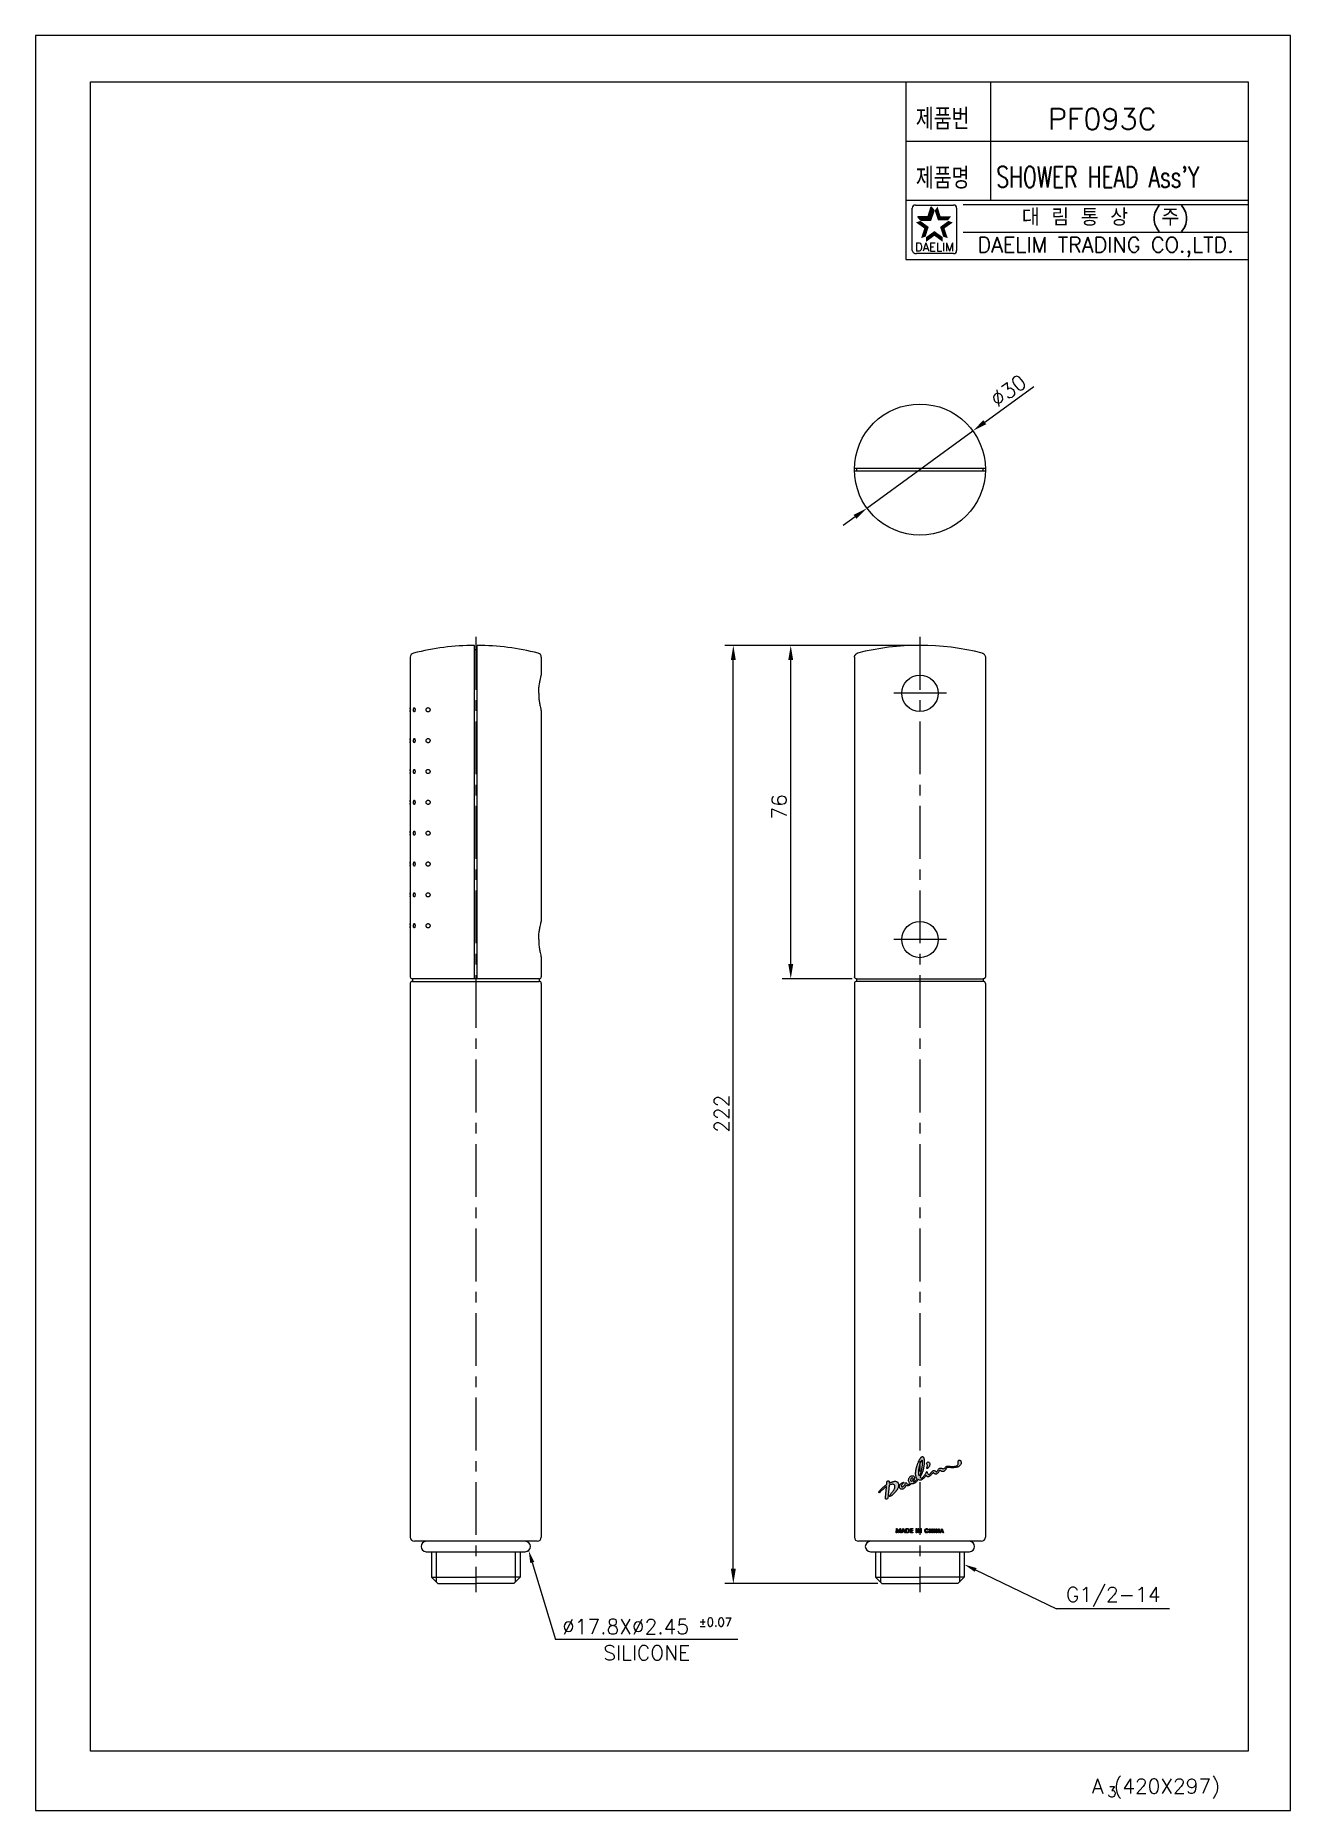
# Model space of a CAD drawing. Extents: x -868 to -571, y 1201 to 1621.
import ezdxf
from ezdxf import colors
from ezdxf.entities.mleader import LeaderData, LeaderLine
from ezdxf.enums import TextEntityAlignment as Align
from ezdxf.math import Vec2, Vec3

# ---------------------------------------------------------------- set-up
doc = ezdxf.new("R2010")
doc.units = 0
doc.header["$LTSCALE"] = 10
doc.header["$MEASUREMENT"] = 0
doc.linetypes.add('CENTER', pattern=[2, 1.25, -0.25, 0.25, -0.25])
doc.layers.get('0').update_dxf_attribs({"color": 2, "linetype": 'CONTINUOUS'})
for name, color, linetype in [('CENTER', 1, 'CENTER'), ('D', 2, 'CONTINUOUS'), ('TXT', 4, 'CONTINUOUS')]:
    doc.layers.add(name, color=color, linetype=linetype)
doc.styles.add('GHS', font='ROMANS.shx', dxfattribs={"bigfont": 'GHS.shx'})
doc.styles.add('ROMANS', font='ROMANS')
doc.styles.get("Standard").update_dxf_attribs({"font": 'ISOCP'})

msp = doc.modelspace()

# ---------------------------------------------------------------- texts
at = {"color": 7, "linetype": 'Continuous'}
for s, height, style, p in [('대 림 통 상  (주)', 4, 'GHS', (-614.25, 1577.47)), ('DAELIM TRADING CO.,LTD.', 3.6, 'ROMANS', (-614.25, 1570.71))]:
    msp.add_text(s, height=height, dxfattribs=dict(at, style=style)).set_placement(p, align=Align.MIDDLE)
at = {"color": 2, "linetype": 'Continuous', "style": 'ROMANS'}
msp.add_text('DAELIM', height=2, dxfattribs=at).set_placement((-654.78, 1569.71), align=Align.CENTER)
at = {"color": 7, "style": 'GHS'}
for s, height, p in [('A (420X297)', 3.5, (-617.5, 1204.8)), ('3', 2.5, (-613.84, 1203.97))]:
    msp.add_text(s, height=height, dxfattribs=at).set_placement(p)
at = {"attachment_point": 5, "style": 'GHS'}
for s, insert, char_height in [('G1/2-14', (-612.45, 1251.3), 3.5), ('%%C17.8X%%C2.45', (-727.88, 1244.28), 3.5), ('%%p0.07', (-706.62, 1245.35), 2), ('SILICONE', (-722.86, 1238.08), 3.5)]:
    msp.add_mtext(s, dxfattribs=dict(at, insert=insert, char_height=char_height))
at = {"layer": 'D', "style": 'GHS'}
for s, width, p in [('제품번', 0.8, (-659.17, 1598.51)), ('제품명', 0.8, (-659.17, 1584.51)), ("SHOWER HEAD Ass'Y", 0.7, (-640.14, 1584.8))]:
    msp.add_text(s, height=5, dxfattribs=dict(at, width=width)).set_placement(p)
msp.add_text('PF093C', height=5, dxfattribs=at).set_placement((-627.9, 1598.51))
at = {"layer": 'D', "color": 2, "char_height": 3.5, "attachment_point": 5, "style": 'GHS'}
for s, insert, rotation in [('\\A1;%%C30', (-637.27, 1536.75), 36.0955), ('\\A1;76', (-691.53, 1438.27), 90), ('\\A1;222', (-705.12, 1365.64), 90)]:
    msp.add_mtext(s, dxfattribs=dict(at, insert=insert, rotation=rotation))

# ---------------------------------------------------------------- blocks, each defined once
blk = doc.blocks.new('BORDER')
for p, q in [((1, 1), (0, 1)), ((0, 1), (0, 0)), ((1, 0), (1, 1)), ((0, 0), (1, 0))]:
    blk.add_line(p, q)

# ---------------------------------------------------------------- hatches: boundary and pattern name
at = {"layer": 'D', "linetype": 'Continuous'}
h = msp.add_hatch(color=256, dxfattribs=at)
h.paths.add_polyline_path([(-656.42, 1283.21), (-656.28, 1283.24), (-656.17, 1283.23), (-656.08, 1283.19), (-655.99, 1283.13), (-655.92, 1283.04), (-655.87, 1282.92), (-655.84, 1282.75), (-655.85, 1282.65), (-655.88, 1282.53), (-655.92, 1282.41), (-655.98, 1282.29), (-656.05, 1282.16), (-656.13, 1282.04), (-656.21, 1281.93), (-656.29, 1281.84), (-656.36, 1281.76), (-656.44, 1281.71), (-656.5, 1281.68), (-656.55, 1281.68), (-656.58, 1281.72), (-656.59, 1281.77), (-656.58, 1281.83), (-656.55, 1281.91), (-656.52, 1282), (-656.49, 1282.1), (-656.46, 1282.21), (-656.45, 1282.33), (-656.45, 1282.46), (-656.48, 1282.6), (-656.54, 1282.7), (-656.6, 1282.81), (-656.64, 1282.91), (-656.61, 1283.05), (-656.53, 1283.15)], flags=17)
h.paths.add_polyline_path([(-657.76, 1283.66), (-657.74, 1283.67), (-657.72, 1283.66), (-657.7, 1283.64), (-657.69, 1283.59), (-657.68, 1283.53), (-657.67, 1283.46), (-657.66, 1283.38), (-657.66, 1283.28), (-657.65, 1283.17), (-657.65, 1283.04), (-657.66, 1282.91), (-657.67, 1282.77), (-657.68, 1282.63), (-657.69, 1282.47), (-657.7, 1282.32), (-657.72, 1282.15), (-657.75, 1281.99), (-657.77, 1281.82), (-657.8, 1281.65), (-657.83, 1281.48), (-657.87, 1281.32), (-657.9, 1281.17), (-657.94, 1281.02), (-657.97, 1280.87), (-658.01, 1280.74), (-658.05, 1280.62), (-658.08, 1280.5), (-658.12, 1280.4), (-658.16, 1280.3), (-658.19, 1280.22), (-658.23, 1280.15), (-658.26, 1280.1), (-658.3, 1280.06), (-658.33, 1280.04), (-658.36, 1280.03), (-658.38, 1280.04), (-658.41, 1280.07), (-658.43, 1280.11), (-658.44, 1280.17), (-658.46, 1280.24), (-658.47, 1280.32), (-658.48, 1280.42), (-658.49, 1280.53), (-658.49, 1280.65), (-658.49, 1280.78), (-658.48, 1280.92), (-658.48, 1281.07), (-658.46, 1281.22), (-658.45, 1281.38), (-658.43, 1281.55), (-658.4, 1281.73), (-658.37, 1281.9), (-658.34, 1282.09), (-658.3, 1282.27), (-658.26, 1282.45), (-658.21, 1282.61), (-658.17, 1282.77), (-658.12, 1282.91), (-658.08, 1283.05), (-658.03, 1283.17), (-657.98, 1283.28), (-657.94, 1283.38), (-657.9, 1283.47), (-657.86, 1283.54), (-657.82, 1283.6), (-657.79, 1283.64)], flags=16)
h.paths.add_polyline_path([(-660.12, 1279.52), (-660.04, 1279.55), (-659.94, 1279.52), (-659.88, 1279.43), (-659.87, 1279.26), (-659.89, 1279.11), (-659.94, 1278.95), (-660.02, 1278.81), (-660.1, 1278.7), (-660.18, 1278.66), (-660.29, 1278.69), (-660.36, 1278.81), (-660.36, 1279.04), (-660.32, 1279.2), (-660.27, 1279.34), (-660.2, 1279.45)], flags=16)
h.paths.add_polyline_path([(-662.29, 1278.39), (-662.18, 1278.42), (-662.06, 1278.43), (-662.01, 1278.4), (-662.04, 1278.33), (-662.15, 1278.22), (-662.26, 1278.12), (-662.37, 1278.02), (-662.45, 1277.91), (-662.52, 1277.8), (-662.56, 1277.7), (-662.59, 1277.6), (-662.58, 1277.51), (-662.55, 1277.43), (-662.52, 1277.39), (-662.46, 1277.37), (-662.37, 1277.36), (-662.28, 1277.39), (-662.2, 1277.43), (-662.11, 1277.49), (-662.03, 1277.57), (-661.95, 1277.67), (-661.87, 1277.77), (-661.8, 1277.87), (-661.73, 1277.99), (-661.68, 1278.1), (-661.62, 1278.21), (-661.58, 1278.31), (-661.54, 1278.41), (-661.51, 1278.36), (-661.43, 1278.28), (-661.33, 1278.17), (-661.21, 1278.07), (-661.08, 1278), (-660.94, 1277.98), (-660.73, 1278.03), (-660.62, 1278.1), (-660.55, 1278.18), (-660.62, 1278.23), (-660.7, 1278.33), (-660.77, 1278.46), (-660.84, 1278.61), (-660.88, 1278.76), (-660.89, 1278.9), (-660.88, 1279.05), (-660.85, 1279.19), (-660.81, 1279.34), (-660.75, 1279.48), (-660.67, 1279.61), (-660.58, 1279.71), (-660.48, 1279.79), (-660.38, 1279.87), (-660.26, 1279.93), (-660.12, 1279.97), (-659.98, 1279.98), (-659.86, 1279.97), (-659.75, 1279.93), (-659.66, 1279.86), (-659.58, 1279.77), (-659.53, 1279.67), (-659.5, 1279.55), (-659.5, 1279.42), (-659.51, 1279.29), (-659.54, 1279.17), (-659.57, 1279.06), (-659.62, 1278.95), (-659.68, 1278.83), (-659.75, 1278.71), (-659.84, 1278.57), (-659.73, 1278.58), (-659.61, 1278.6), (-659.49, 1278.65), (-659.38, 1278.71), (-659.27, 1278.79), (-659.17, 1278.88), (-659.08, 1278.97), (-659, 1279.06), (-658.93, 1279.15), (-658.86, 1279.23), (-658.91, 1279.3), (-658.96, 1279.37), (-659, 1279.45), (-659.04, 1279.53), (-659.08, 1279.63), (-659.12, 1279.74), (-659.15, 1279.86), (-659.18, 1279.99), (-659.2, 1280.13), (-659.22, 1280.29), (-659.22, 1280.46), (-659.22, 1280.64), (-659.22, 1280.76), (-659.21, 1280.87), (-659.2, 1280.99), (-659.18, 1281.11), (-659.17, 1281.24), (-659.15, 1281.36), (-659.12, 1281.49), (-659.1, 1281.61), (-659.07, 1281.74), (-659.04, 1281.87), (-659.01, 1281.99), (-658.97, 1282.12), (-658.93, 1282.25), (-658.9, 1282.38), (-658.85, 1282.5), (-658.81, 1282.63), (-658.77, 1282.75), (-658.72, 1282.87), (-658.68, 1282.99), (-658.63, 1283.11), (-658.58, 1283.22), (-658.53, 1283.33), (-658.48, 1283.44), (-658.43, 1283.55), (-658.38, 1283.65), (-658.33, 1283.75), (-658.28, 1283.84), (-658.23, 1283.93), (-658.17, 1284.01), (-658.12, 1284.09), (-658.07, 1284.16), (-658.02, 1284.23), (-657.97, 1284.29), (-657.92, 1284.35), (-657.87, 1284.4), (-657.82, 1284.44), (-657.78, 1284.47), (-657.73, 1284.5), (-657.69, 1284.52), (-657.64, 1284.53), (-657.6, 1284.54), (-657.56, 1284.53), (-657.53, 1284.52), (-657.49, 1284.5), (-657.46, 1284.47), (-657.42, 1284.44), (-657.39, 1284.39), (-657.36, 1284.34), (-657.34, 1284.29), (-657.31, 1284.22), (-657.29, 1284.15), (-657.27, 1284.07), (-657.25, 1283.98), (-657.24, 1283.89), (-657.23, 1283.79), (-657.22, 1283.68), (-657.21, 1283.57), (-657.21, 1283.45), (-657.2, 1283.32), (-657.21, 1283.19), (-657.21, 1283.05), (-657.22, 1282.91), (-657.23, 1282.76), (-657.24, 1282.6), (-657.26, 1282.44), (-657.28, 1282.27), (-657.31, 1282.1), (-657.34, 1281.92), (-657.37, 1281.74), (-657.4, 1281.59), (-657.44, 1281.44), (-657.48, 1281.3), (-657.52, 1281.16), (-657.56, 1281.02), (-657.61, 1280.88), (-657.66, 1280.75), (-657.71, 1280.63), (-657.76, 1280.51), (-657.81, 1280.39), (-657.86, 1280.28), (-657.91, 1280.18), (-657.96, 1280.08), (-658, 1279.99), (-658.05, 1279.91), (-658.08, 1279.84), (-658.12, 1279.77), (-658.15, 1279.72), (-658.18, 1279.67), (-658.08, 1279.54), (-657.98, 1279.46), (-657.88, 1279.44), (-657.8, 1279.45), (-657.71, 1279.49), (-657.63, 1279.54), (-657.54, 1279.61), (-657.45, 1279.7), (-657.36, 1279.79), (-657.28, 1279.9), (-657.19, 1280.01), (-657.11, 1280.12), (-657.03, 1280.24), (-656.96, 1280.35), (-656.89, 1280.46), (-656.83, 1280.57), (-656.77, 1280.67), (-656.72, 1280.76), (-656.68, 1280.83), (-656.65, 1280.89), (-656.62, 1280.94), (-656.61, 1280.96), (-656.57, 1280.9), (-656.53, 1280.81), (-656.47, 1280.69), (-656.4, 1280.57), (-656.31, 1280.45), (-656.23, 1280.35), (-656.13, 1280.28), (-656.03, 1280.25), (-655.98, 1280.27), (-655.92, 1280.31), (-655.87, 1280.36), (-655.81, 1280.43), (-655.74, 1280.52), (-655.67, 1280.61), (-655.59, 1280.7), (-655.51, 1280.8), (-655.43, 1280.89), (-655.34, 1280.98), (-655.25, 1281.06), (-655.16, 1281.13), (-655.06, 1281.18), (-654.96, 1281.21), (-654.85, 1281.21), (-654.7, 1281.18), (-654.6, 1281.13), (-654.51, 1281.06), (-654.44, 1280.99), (-654.37, 1280.94), (-654.28, 1280.93), (-654.23, 1280.94), (-654.18, 1280.99), (-654.12, 1281.05), (-654.06, 1281.13), (-654, 1281.22), (-653.93, 1281.32), (-653.86, 1281.42), (-653.78, 1281.52), (-653.7, 1281.61), (-653.62, 1281.69), (-653.53, 1281.75), (-653.44, 1281.79), (-653.35, 1281.8), (-653.22, 1281.78), (-653.11, 1281.75), (-652.98, 1281.7), (-652.84, 1281.67), (-652.65, 1281.65), (-652.56, 1281.67), (-652.46, 1281.72), (-652.37, 1281.8), (-652.27, 1281.89), (-652.18, 1281.98), (-652.09, 1282.07), (-652, 1282.14), (-651.92, 1282.19), (-651.83, 1282.22), (-651.73, 1282.23), (-651.63, 1282.24), (-651.51, 1282.24), (-651.39, 1282.24), (-651.26, 1282.23), (-651.12, 1282.22), (-650.98, 1282.21), (-650.84, 1282.2), (-650.69, 1282.19), (-650.55, 1282.19), (-650.42, 1282.19), (-650.28, 1282.19), (-650.15, 1282.2), (-650.03, 1282.21), (-649.91, 1282.23), (-649.81, 1282.24), (-649.7, 1282.26), (-649.59, 1282.3), (-649.48, 1282.36), (-649.38, 1282.43), (-649.29, 1282.51), (-649.22, 1282.61), (-649.17, 1282.72), (-649.16, 1282.85), (-649.18, 1283.01), (-649.18, 1283.15), (-649.18, 1283.27), (-649.17, 1283.38), (-649.15, 1283.47), (-649.12, 1283.55), (-649.06, 1283.6), (-648.98, 1283.64), (-648.88, 1283.66), (-648.79, 1283.65), (-648.7, 1283.62), (-648.62, 1283.57), (-648.55, 1283.5), (-648.5, 1283.4), (-648.46, 1283.27), (-648.44, 1283.11), (-648.45, 1282.95), (-648.48, 1282.81), (-648.53, 1282.69), (-648.6, 1282.58), (-648.67, 1282.49), (-648.74, 1282.4), (-648.82, 1282.33), (-648.89, 1282.27), (-648.95, 1282.22), (-649, 1282.19), (-649.1, 1282.13), (-649.2, 1282.08), (-649.31, 1282.04), (-649.43, 1282), (-649.55, 1281.98), (-649.68, 1281.96), (-649.82, 1281.94), (-649.96, 1281.92), (-650.1, 1281.91), (-650.25, 1281.89), (-650.39, 1281.89), (-650.53, 1281.89), (-650.67, 1281.89), (-650.81, 1281.89), (-650.95, 1281.9), (-651.08, 1281.91), (-651.2, 1281.92), (-651.32, 1281.93), (-651.42, 1281.93), (-651.52, 1281.94), (-651.61, 1281.93), (-651.69, 1281.92), (-651.75, 1281.91), (-651.81, 1281.88), (-651.87, 1281.83), (-651.92, 1281.76), (-651.98, 1281.68), (-652.04, 1281.59), (-652.1, 1281.5), (-652.16, 1281.4), (-652.23, 1281.31), (-652.3, 1281.22), (-652.38, 1281.13), (-652.46, 1281.07), (-652.55, 1281.01), (-652.65, 1280.98), (-652.76, 1280.96), (-652.92, 1280.98), (-653.05, 1281.01), (-653.15, 1281.06), (-653.22, 1281.12), (-653.29, 1281.18), (-653.34, 1281.23), (-653.4, 1281.26), (-653.47, 1281.27), (-653.51, 1281.25), (-653.56, 1281.2), (-653.62, 1281.13), (-653.69, 1281.04), (-653.76, 1280.93), (-653.84, 1280.82), (-653.93, 1280.71), (-654.02, 1280.61), (-654.11, 1280.52), (-654.21, 1280.44), (-654.3, 1280.39), (-654.4, 1280.37), (-654.52, 1280.38), (-654.63, 1280.42), (-654.73, 1280.47), (-654.81, 1280.52), (-654.88, 1280.58), (-654.94, 1280.64), (-655, 1280.67), (-655.06, 1280.69), (-655.12, 1280.68), (-655.18, 1280.63), (-655.26, 1280.54), (-655.35, 1280.44), (-655.44, 1280.34), (-655.53, 1280.23), (-655.63, 1280.14), (-655.72, 1280.04), (-655.82, 1279.95), (-655.91, 1279.88), (-655.99, 1279.81), (-656.08, 1279.77), (-656.15, 1279.73), (-656.23, 1279.72), (-656.4, 1279.75), (-656.53, 1279.82), (-656.62, 1279.91), (-656.69, 1280), (-656.73, 1280.07), (-656.75, 1280.12), (-656.79, 1280.04), (-656.83, 1279.96), (-656.89, 1279.87), (-656.96, 1279.78), (-657.03, 1279.68), (-657.12, 1279.58), (-657.21, 1279.49), (-657.3, 1279.4), (-657.4, 1279.31), (-657.5, 1279.22), (-657.61, 1279.15), (-657.71, 1279.08), (-657.81, 1279.03), (-657.9, 1278.98), (-657.99, 1278.96), (-658.08, 1278.95), (-658.19, 1278.95), (-658.34, 1278.96), (-658.5, 1279), (-658.66, 1279.08), (-658.72, 1278.97), (-658.79, 1278.86), (-658.87, 1278.75), (-658.96, 1278.65), (-659.05, 1278.56), (-659.15, 1278.47), (-659.25, 1278.39), (-659.35, 1278.31), (-659.45, 1278.25), (-659.54, 1278.2), (-659.68, 1278.13), (-659.81, 1278.08), (-659.94, 1278.06), (-660.07, 1278.04), (-660.19, 1278.04), (-660.3, 1278.05), (-660.36, 1277.98), (-660.44, 1277.91), (-660.54, 1277.84), (-660.66, 1277.77), (-660.78, 1277.71), (-660.91, 1277.66), (-661.03, 1277.63), (-661.14, 1277.62), (-661.33, 1277.63), (-661.48, 1277.67), (-661.55, 1277.69), (-661.58, 1277.59), (-661.62, 1277.49), (-661.67, 1277.39), (-661.73, 1277.29), (-661.79, 1277.19), (-661.87, 1277.11), (-661.95, 1277.02), (-662.03, 1276.95), (-662.13, 1276.89), (-662.22, 1276.84), (-662.33, 1276.8), (-662.43, 1276.78), (-662.54, 1276.78), (-662.7, 1276.81), (-662.82, 1276.87), (-662.92, 1276.94), (-662.98, 1277.04), (-663.03, 1277.14), (-663.05, 1277.24), (-663.07, 1277.33), (-663.07, 1277.41), (-663.06, 1277.5), (-663.03, 1277.61), (-662.99, 1277.71), (-662.93, 1277.81), (-662.86, 1277.92), (-662.79, 1278.02), (-662.7, 1278.11), (-662.61, 1278.2), (-662.51, 1278.27), (-662.4, 1278.34)])
h.paths.add_polyline_path([(-666.19, 1277.86), (-666.07, 1277.94), (-666.06, 1278), (-666.05, 1278.15), (-666.03, 1278.33), (-666.02, 1278.51), (-666.02, 1278.57), (-666, 1278.65), (-665.93, 1278.72), (-665.78, 1278.75), (-665.62, 1278.75), (-665.51, 1278.73), (-665.46, 1278.62), (-665.47, 1278.43), (-665.48, 1278.25), (-665.36, 1278.3), (-665.24, 1278.35), (-665.12, 1278.4), (-665, 1278.45), (-664.88, 1278.49), (-664.75, 1278.53), (-664.64, 1278.57), (-664.52, 1278.6), (-664.41, 1278.63), (-664.3, 1278.65), (-664.2, 1278.67), (-664.11, 1278.68), (-663.98, 1278.68), (-663.85, 1278.66), (-663.74, 1278.62), (-663.64, 1278.58), (-663.55, 1278.51), (-663.48, 1278.44), (-663.41, 1278.36), (-663.36, 1278.28), (-663.32, 1278.19), (-663.29, 1278.1), (-663.27, 1278.01), (-663.25, 1277.89), (-663.25, 1277.78), (-663.26, 1277.66), (-663.27, 1277.54), (-663.3, 1277.42), (-663.34, 1277.29), (-663.38, 1277.15), (-663.44, 1277), (-663.46, 1276.95), (-663.49, 1276.88), (-663.53, 1276.82), (-663.58, 1276.74), (-663.62, 1276.67), (-663.68, 1276.59), (-663.74, 1276.5), (-663.81, 1276.41), (-663.88, 1276.32), (-663.95, 1276.23), (-664.03, 1276.14), (-664.11, 1276.05), (-664.2, 1275.95), (-664.29, 1275.86), (-664.38, 1275.77), (-664.48, 1275.67), (-664.57, 1275.59), (-664.67, 1275.5), (-664.78, 1275.41), (-664.88, 1275.33), (-664.98, 1275.26), (-665.09, 1275.18), (-665.2, 1275.12), (-665.32, 1275.06), (-665.41, 1275.06), (-665.47, 1275.1), (-665.49, 1275.16), (-665.47, 1275.25), (-665.4, 1275.36), (-665.34, 1275.43), (-665.27, 1275.5), (-665.2, 1275.57), (-665.13, 1275.65), (-665.06, 1275.73), (-664.98, 1275.82), (-664.91, 1275.91), (-664.83, 1276), (-664.75, 1276.09), (-664.68, 1276.19), (-664.61, 1276.28), (-664.54, 1276.38), (-664.47, 1276.48), (-664.41, 1276.58), (-664.35, 1276.68), (-664.29, 1276.78), (-664.25, 1276.88), (-664.21, 1276.98), (-664.17, 1277.08), (-664.15, 1277.18), (-664.14, 1277.28), (-664.13, 1277.38), (-664.13, 1277.47), (-664.15, 1277.56), (-664.18, 1277.66), (-664.23, 1277.75), (-664.29, 1277.83), (-664.37, 1277.89), (-664.48, 1277.94), (-664.6, 1277.96), (-664.76, 1277.96), (-664.89, 1277.94), (-665.01, 1277.91), (-665.13, 1277.88), (-665.24, 1277.84), (-665.37, 1277.8), (-665.5, 1277.75), (-665.5, 1277.72), (-665.5, 1277.66), (-665.51, 1277.59), (-665.51, 1277.5), (-665.52, 1277.4), (-665.53, 1277.28), (-665.54, 1277.15), (-665.56, 1277.01), (-665.57, 1276.87), (-665.59, 1276.71), (-665.6, 1276.55), (-665.62, 1276.39), (-665.63, 1276.23), (-665.65, 1276.06), (-665.67, 1275.9), (-665.69, 1275.74), (-665.7, 1275.58), (-665.72, 1275.43), (-665.74, 1275.29), (-665.75, 1275.16), (-665.76, 1275.04), (-665.78, 1274.93), (-665.79, 1274.84), (-665.8, 1274.76), (-665.81, 1274.7), (-665.82, 1274.66), (-665.82, 1274.65), (-665.88, 1274.55), (-665.97, 1274.49), (-666.08, 1274.47), (-666.21, 1274.48), (-666.32, 1274.54), (-666.38, 1274.68), (-666.38, 1274.71), (-666.38, 1274.76), (-666.37, 1274.83), (-666.37, 1274.91), (-666.36, 1275.02), (-666.34, 1275.14), (-666.33, 1275.27), (-666.31, 1275.41), (-666.3, 1275.56), (-666.28, 1275.72), (-666.26, 1275.88), (-666.24, 1276.04), (-666.22, 1276.21), (-666.21, 1276.37), (-666.19, 1276.53), (-666.17, 1276.68), (-666.16, 1276.82), (-666.15, 1276.95), (-666.13, 1277.07), (-666.13, 1277.18), (-666.12, 1277.27), (-666.12, 1277.35), (-666.11, 1277.4), (-666.12, 1277.43), (-666.12, 1277.44), (-666.26, 1277.34), (-666.39, 1277.25), (-666.51, 1277.15), (-666.63, 1277.05), (-666.75, 1276.95), (-666.86, 1276.85), (-666.97, 1276.75), (-667.07, 1276.66), (-667.17, 1276.56), (-667.27, 1276.47), (-667.35, 1276.39), (-667.44, 1276.31), (-667.51, 1276.24), (-667.59, 1276.17), (-667.65, 1276.11), (-667.71, 1276.06), (-667.77, 1276.03), (-667.81, 1276), (-667.86, 1275.98), (-667.89, 1275.98), (-667.92, 1275.99), (-667.96, 1276.03), (-667.96, 1276.09), (-667.94, 1276.17), (-667.87, 1276.28), (-667.75, 1276.42), (-667.58, 1276.6), (-667.5, 1276.67), (-667.43, 1276.74), (-667.36, 1276.82), (-667.28, 1276.89), (-667.21, 1276.97), (-667.13, 1277.05), (-667.05, 1277.13), (-666.97, 1277.21), (-666.88, 1277.29), (-666.8, 1277.37), (-666.7, 1277.45), (-666.61, 1277.53), (-666.51, 1277.62), (-666.41, 1277.7), (-666.3, 1277.78)])

# ---------------------------------------------------------------- linework, layer by layer
at = {"color": 7}
for p, q in [((-661.51, 1609.78), (-661.51, 1567.78)), ((-641.51, 1609.78), (-641.51, 1581.78)), ((-661.51, 1595.78), (-580.51, 1595.78)), ((-661.51, 1581.78), (-580.51, 1581.78)), ((-661.51, 1567.78), (-580.51, 1567.78))]:
    msp.add_line(p, q, dxfattribs=at)
at = {"color": 2, "linetype": 'Continuous'}
for p, q in [((-660.03, 1569.91), (-660.03, 1579.91)), ((-659.28, 1580.66), (-650.28, 1580.66)), ((-649.53, 1579.91), (-649.53, 1569.91)), ((-648.01, 1580.78), (-580.51, 1580.78)), ((-648.01, 1574.28), (-580.51, 1574.28)), ((-650.28, 1569.16), (-659.03, 1569.16))]:
    msp.add_line(p, q, dxfattribs=at)
at = {"color": 2}
for p, q in [((-656.27, 1577.96), (-655.52, 1580.27)), ((-655.61, 1577.05), (-654.86, 1579.35)), ((-654.86, 1579.35), (-655.52, 1580.27)), ((-658.03, 1577.05), (-658.7, 1577.96)), ((-658.7, 1577.96), (-656.27, 1577.96)), ((-658.03, 1577.05), (-655.61, 1577.05))]:
    msp.add_line(p, q, dxfattribs=at)
at = {"color": 7, "linetype": 'Continuous'}
for p, q in [((-673.71, 1518.38), (-642.71, 1518.38)), ((-673.71, 1517.78), (-642.71, 1517.78)), ((-763.61, 1397.57), (-763.61, 1476.47)), ((-763.61, 1475.47), (-763.01, 1475.47)), ((-763.01, 1397.57), (-763.01, 1476.47)), ((-778.81, 1473.66), (-778.81, 1461.72)), ((-747.81, 1473.66), (-747.81, 1469.43)), ((-673.71, 1473.66), (-673.71, 1398.07)), ((-642.71, 1473.66), (-642.71, 1398.07)), ((-778.81, 1460.75), (-778.81, 1454.42)), ((-747.81, 1460.83), (-747.81, 1411.17)), ((-778.81, 1453.45), (-778.81, 1447.12)), ((-778.81, 1446.15), (-778.81, 1439.82)), ((-778.81, 1438.85), (-778.81, 1432.52)), ((-778.81, 1431.55), (-778.81, 1425.22)), ((-778.81, 1424.25), (-778.81, 1417.92)), ((-778.81, 1416.95), (-778.81, 1410.62)), ((-778.81, 1409.65), (-778.81, 1398.07)), ((-747.81, 1402.57), (-747.81, 1398.07)), ((-778.81, 1396.47), (-778.81, 1265.47)), ((-778.31, 1397.57), (-778.31, 1396.97)), ((-748.31, 1397.57), (-778.31, 1397.57)), ((-778.31, 1396.97), (-748.31, 1396.97)), ((-748.31, 1397.57), (-748.31, 1396.97)), ((-747.81, 1396.47), (-747.81, 1265.47)), ((-673.71, 1396.47), (-673.71, 1265.47)), ((-673.21, 1397.57), (-673.21, 1396.97)), ((-673.21, 1397.57), (-643.21, 1397.57)), ((-643.21, 1396.97), (-673.21, 1396.97)), ((-643.21, 1397.57), (-643.21, 1396.97)), ((-642.71, 1396.47), (-642.71, 1265.47)), ((-748.81, 1264.47), (-777.81, 1264.47)), ((-643.71, 1264.47), (-672.71, 1264.47)), ((-775.02, 1262.02), (-751.61, 1262.02)), ((-773.79, 1262.02), (-773.79, 1255.97)), ((-752.84, 1262.02), (-752.84, 1255.97)), ((-669.91, 1262.02), (-646.51, 1262.02)), ((-668.69, 1262.02), (-668.69, 1255.97)), ((-647.73, 1262.02), (-647.73, 1255.97)), ((-772.29, 1254.47), (-773.79, 1255.97)), ((-754.34, 1254.47), (-752.84, 1255.97)), ((-667.19, 1254.47), (-668.69, 1255.97)), ((-649.23, 1254.47), (-647.73, 1255.97)), ((-772.29, 1254.47), (-763.31, 1254.47)), ((-754.34, 1254.47), (-763.31, 1254.47)), ((-667.19, 1254.47), (-658.21, 1254.47)), ((-649.23, 1254.47), (-658.21, 1254.47))]:
    msp.add_line(p, q, dxfattribs=at)
for centre, radius in [((-658.21, 1518.08), 15.5), ((-658.21, 1465.13), 4.3), ((-658.21, 1406.87), 4.3)]:
    msp.add_circle(centre, radius, dxfattribs=at)
at = {"color": 2, "linetype": 'Continuous'}
for centre, radius, start, end in [((-659.28, 1579.91), 0.75, 90, 180), ((-650.28, 1579.91), 0.75, 0, 90), ((-659.16, 1570.04), 0.884, 188.1301, 278.1301), ((-650.28, 1569.91), 0.75, 270, 0)]:
    msp.add_arc(centre, radius, start, end, dxfattribs=at)
at = {"color": 7, "linetype": 'Continuous'}
for centre, radius, start, end in [((-658.21, 1518.08), 15, 178.854, 181.146), ((-658.21, 1518.08), 15, 358.854, 1.146), ((-777.81, 1473.66), 1, 104.2269, 180), ((-763.31, 1416.47), 60, 90.2971, 104.2269), ((-763.31, 1416.47), 60, 75.7731, 89.7029), ((-748.81, 1473.66), 1, 0, 75.7731), ((-658.21, 1416.47), 60, 75.7759, 104.2241), ((-778.31, 1398.07), 0.5, 180, 270), ((-778.31, 1396.47), 0.5, 90, 180), ((-748.31, 1398.07), 0.5, 270, 0), ((-748.31, 1396.47), 0.5, 0, 90), ((-673.21, 1396.47), 0.5, 90, 180), ((-643.21, 1396.47), 0.5, 0, 90), ((-777.81, 1265.47), 1, 180, 270), ((-775.02, 1263.24), 1.23, 90, 270), ((-751.61, 1263.24), 1.23, 270, 90), ((-748.81, 1265.47), 1, 270, 0), ((-672.71, 1265.47), 1, 180, 270), ((-669.91, 1263.24), 1.23, 90, 270), ((-646.51, 1263.24), 1.23, 270, 90), ((-643.71, 1265.47), 1, 270, 0)]:
    msp.add_arc(centre, radius, start, end, dxfattribs=at)
for points in [[(-673.7, 1473.77), (-673.65, 1473.99), (-673.49, 1474.27), (-673.25, 1474.5), (-673.16, 1474.55)], [(-673.16, 1474.55), (-672.95, 1474.63)], [(-643.47, 1474.63), (-643.36, 1474.6)], [(-643.36, 1474.6), (-643.16, 1474.5), (-642.92, 1474.27), (-642.77, 1473.99), (-642.72, 1473.77)], [(-673.71, 1473.66), (-673.7, 1473.77)], [(-642.72, 1473.77), (-642.71, 1473.66)], [(-748.42, 1465.13), (-748.38, 1466.23), (-748.27, 1467.27), (-748.11, 1468.17), (-747.96, 1468.86), (-747.85, 1469.29), (-747.81, 1469.43)], [(-747.85, 1469.29), (-747.81, 1469.43)], [(-778.8, 1461.23), (-778.81, 1461.45), (-778.81, 1461.62), (-778.81, 1461.72), (-778.81, 1461.62), (-778.81, 1461.45)], [(-778.81, 1461.62), (-778.81, 1461.72)], [(-778.81, 1461.62), (-778.81, 1461.72)], [(-778.81, 1461.62), (-778.81, 1461.72), (-778.81, 1461.62), (-778.81, 1461.45), (-778.8, 1461.23)], [(-778.03, 1461.45), (-777.99, 1461.62), (-777.92, 1461.72), (-777.88, 1461.73)], [(-777.88, 1461.73), (-777.84, 1461.72), (-777.76, 1461.62), (-777.71, 1461.45), (-777.69, 1461.23)], [(-775.07, 1461.23), (-775.03, 1461.43), (-774.93, 1461.6), (-774.77, 1461.71), (-774.62, 1461.73)], [(-774.62, 1461.73), (-774.58, 1461.73), (-774.41, 1461.68), (-774.26, 1461.57), (-774.17, 1461.41), (-774.13, 1461.23)], [(-748.42, 1465.13), (-748.38, 1464.03), (-748.27, 1463), (-748.11, 1462.09), (-747.96, 1461.4), (-747.85, 1460.98), (-747.81, 1460.83)], [(-778.8, 1461.23), (-778.81, 1461.02), (-778.81, 1460.84)], [(-778.81, 1461.02), (-778.8, 1461.23)], [(-778.81, 1460.84), (-778.81, 1460.74), (-778.81, 1460.84), (-778.81, 1461.02)], [(-778.81, 1460.84), (-778.81, 1460.74)], [(-778.81, 1460.84), (-778.81, 1460.74)], [(-778.05, 1461.23), (-778.03, 1461.45)], [(-777.88, 1460.74), (-777.92, 1460.75), (-777.99, 1460.84), (-778.04, 1461.02), (-778.05, 1461.23)], [(-777.71, 1461.02), (-777.76, 1460.85), (-777.84, 1460.75), (-777.88, 1460.74)], [(-777.69, 1461.23), (-777.71, 1461.02)], [(-774.62, 1460.73), (-774.69, 1460.74), (-774.84, 1460.79), (-774.96, 1460.9), (-775.04, 1461.05), (-775.07, 1461.23)], [(-774.13, 1461.23), (-774.16, 1461.07), (-774.24, 1460.92), (-774.37, 1460.81), (-774.52, 1460.74), (-774.62, 1460.73)], [(-747.85, 1460.98), (-747.81, 1460.83)], [(-778.81, 1454.32), (-778.81, 1454.42)], [(-778.81, 1454.32), (-778.81, 1454.42)], [(-778.8, 1453.93), (-778.81, 1454.15), (-778.81, 1454.32), (-778.81, 1454.42), (-778.81, 1454.32), (-778.81, 1454.15)], [(-778.81, 1454.32), (-778.81, 1454.42), (-778.81, 1454.32), (-778.81, 1454.15), (-778.8, 1453.93)], [(-778.8, 1453.93), (-778.81, 1453.72), (-778.81, 1453.54)], [(-778.81, 1453.72), (-778.8, 1453.93)], [(-778.81, 1453.54), (-778.81, 1453.44), (-778.81, 1453.54), (-778.81, 1453.72)], [(-778.81, 1453.54), (-778.81, 1453.44)], [(-778.81, 1453.54), (-778.81, 1453.44)], [(-778.05, 1453.93), (-778.03, 1454.15)], [(-777.88, 1453.44), (-777.92, 1453.45), (-777.99, 1453.54), (-778.04, 1453.72), (-778.05, 1453.93)], [(-778.03, 1454.15), (-777.99, 1454.32), (-777.92, 1454.42), (-777.88, 1454.43)], [(-777.88, 1454.43), (-777.84, 1454.42), (-777.76, 1454.32), (-777.71, 1454.15), (-777.69, 1453.93)], [(-777.71, 1453.72), (-777.76, 1453.55), (-777.84, 1453.45), (-777.88, 1453.44)], [(-777.69, 1453.93), (-777.71, 1453.72)], [(-775.07, 1453.93), (-775.03, 1454.13), (-774.93, 1454.3), (-774.77, 1454.41), (-774.62, 1454.43)], [(-774.62, 1453.43), (-774.69, 1453.44), (-774.84, 1453.49), (-774.96, 1453.6), (-775.04, 1453.75), (-775.07, 1453.93)], [(-774.62, 1454.43), (-774.58, 1454.43), (-774.41, 1454.38), (-774.26, 1454.27), (-774.17, 1454.11), (-774.13, 1453.93)], [(-774.13, 1453.93), (-774.16, 1453.77), (-774.24, 1453.62), (-774.37, 1453.51), (-774.52, 1453.44), (-774.62, 1453.43)], [(-778.8, 1446.63), (-778.81, 1446.85), (-778.81, 1447.02), (-778.81, 1447.12), (-778.81, 1447.02), (-778.81, 1446.85)], [(-778.81, 1447.02), (-778.81, 1447.12)], [(-778.81, 1447.02), (-778.81, 1447.12)], [(-778.81, 1447.02), (-778.81, 1447.12), (-778.81, 1447.02), (-778.81, 1446.85), (-778.8, 1446.63)], [(-778.8, 1446.63), (-778.81, 1446.42), (-778.81, 1446.24)], [(-778.81, 1446.42), (-778.8, 1446.63)], [(-778.81, 1446.24), (-778.81, 1446.14), (-778.81, 1446.24), (-778.81, 1446.42)], [(-778.81, 1446.24), (-778.81, 1446.14)], [(-778.81, 1446.24), (-778.81, 1446.14)], [(-778.05, 1446.63), (-778.03, 1446.85)], [(-777.88, 1446.14), (-777.92, 1446.15), (-777.99, 1446.24), (-778.04, 1446.42), (-778.05, 1446.63)], [(-778.03, 1446.85), (-777.99, 1447.02), (-777.92, 1447.12), (-777.88, 1447.13)], [(-777.88, 1447.13), (-777.84, 1447.12), (-777.76, 1447.02), (-777.71, 1446.85), (-777.69, 1446.63)], [(-777.71, 1446.42), (-777.76, 1446.25), (-777.84, 1446.15), (-777.88, 1446.14)], [(-777.69, 1446.63), (-777.71, 1446.42)], [(-775.07, 1446.63), (-775.03, 1446.83), (-774.93, 1447), (-774.77, 1447.11), (-774.62, 1447.13)], [(-774.62, 1446.13), (-774.69, 1446.14), (-774.84, 1446.19), (-774.96, 1446.3), (-775.04, 1446.45), (-775.07, 1446.63)], [(-774.62, 1447.13), (-774.58, 1447.13), (-774.41, 1447.08), (-774.26, 1446.97), (-774.17, 1446.81), (-774.13, 1446.63)], [(-774.13, 1446.63), (-774.16, 1446.47), (-774.24, 1446.32), (-774.37, 1446.21), (-774.52, 1446.14), (-774.62, 1446.13)], [(-778.8, 1439.33), (-778.81, 1439.55), (-778.81, 1439.72), (-778.81, 1439.82), (-778.81, 1439.72), (-778.81, 1439.55)], [(-778.81, 1439.72), (-778.81, 1439.82)], [(-778.81, 1439.72), (-778.81, 1439.82)], [(-778.81, 1439.72), (-778.81, 1439.82), (-778.81, 1439.72), (-778.81, 1439.55), (-778.8, 1439.33)], [(-778.8, 1439.33), (-778.81, 1439.12), (-778.81, 1438.94)], [(-778.81, 1439.12), (-778.8, 1439.33)], [(-778.81, 1438.94), (-778.81, 1438.84), (-778.81, 1438.94), (-778.81, 1439.12)], [(-778.81, 1438.94), (-778.81, 1438.84)], [(-778.81, 1438.94), (-778.81, 1438.84)], [(-778.05, 1439.33), (-778.03, 1439.55)], [(-777.88, 1438.84), (-777.92, 1438.85), (-777.99, 1438.94), (-778.04, 1439.12), (-778.05, 1439.33)], [(-778.03, 1439.55), (-777.99, 1439.72), (-777.92, 1439.82), (-777.88, 1439.83)], [(-777.88, 1439.83), (-777.84, 1439.82), (-777.76, 1439.72), (-777.71, 1439.55), (-777.69, 1439.33)], [(-777.71, 1439.12), (-777.76, 1438.95), (-777.84, 1438.85), (-777.88, 1438.84)], [(-777.69, 1439.33), (-777.71, 1439.12)], [(-775.07, 1439.33), (-775.03, 1439.53), (-774.93, 1439.7), (-774.77, 1439.81), (-774.62, 1439.83)], [(-774.62, 1438.83), (-774.69, 1438.84), (-774.84, 1438.89), (-774.96, 1439), (-775.04, 1439.15), (-775.07, 1439.33)], [(-774.62, 1439.83), (-774.58, 1439.83), (-774.41, 1439.78), (-774.26, 1439.67), (-774.17, 1439.51), (-774.13, 1439.33)], [(-774.13, 1439.33), (-774.16, 1439.17), (-774.24, 1439.02), (-774.37, 1438.91), (-774.52, 1438.84), (-774.62, 1438.83)], [(-778.8, 1432.03), (-778.81, 1432.25), (-778.81, 1432.42), (-778.81, 1432.52), (-778.81, 1432.42), (-778.81, 1432.25)], [(-778.81, 1432.42), (-778.81, 1432.52)], [(-778.81, 1432.42), (-778.81, 1432.52)], [(-778.81, 1432.42), (-778.81, 1432.52), (-778.81, 1432.42), (-778.81, 1432.25), (-778.8, 1432.03)], [(-778.05, 1432.03), (-778.03, 1432.25)], [(-778.03, 1432.25), (-777.99, 1432.42), (-777.92, 1432.52), (-777.88, 1432.53)], [(-777.88, 1432.53), (-777.84, 1432.52), (-777.76, 1432.42), (-777.71, 1432.25), (-777.69, 1432.03)], [(-775.07, 1432.03), (-775.03, 1432.23), (-774.93, 1432.4), (-774.77, 1432.51), (-774.62, 1432.53)], [(-774.62, 1432.53), (-774.58, 1432.53), (-774.41, 1432.48), (-774.26, 1432.37), (-774.17, 1432.21), (-774.13, 1432.03)], [(-778.8, 1432.03), (-778.81, 1431.82), (-778.81, 1431.64)], [(-778.81, 1431.82), (-778.8, 1432.03)], [(-778.81, 1431.64), (-778.81, 1431.54), (-778.81, 1431.64), (-778.81, 1431.82)], [(-778.81, 1431.64), (-778.81, 1431.54)], [(-778.81, 1431.64), (-778.81, 1431.54)], [(-777.88, 1431.54), (-777.92, 1431.55), (-777.99, 1431.64), (-778.04, 1431.82), (-778.05, 1432.03)], [(-777.71, 1431.82), (-777.76, 1431.65), (-777.84, 1431.55), (-777.88, 1431.54)], [(-777.69, 1432.03), (-777.71, 1431.82)], [(-774.62, 1431.53), (-774.69, 1431.54), (-774.84, 1431.59), (-774.96, 1431.7), (-775.04, 1431.85), (-775.07, 1432.03)], [(-774.13, 1432.03), (-774.16, 1431.87), (-774.24, 1431.72), (-774.37, 1431.61), (-774.52, 1431.54), (-774.62, 1431.53)], [(-778.8, 1424.73), (-778.81, 1424.95), (-778.81, 1425.12), (-778.81, 1425.22), (-778.81, 1425.12), (-778.81, 1424.95)], [(-778.81, 1425.12), (-778.81, 1425.22)], [(-778.81, 1425.12), (-778.81, 1425.22)], [(-778.81, 1425.12), (-778.81, 1425.22), (-778.81, 1425.12), (-778.81, 1424.95), (-778.8, 1424.73)], [(-778.8, 1424.73), (-778.81, 1424.52), (-778.81, 1424.34)], [(-778.81, 1424.52), (-778.8, 1424.73)], [(-778.81, 1424.34), (-778.81, 1424.24), (-778.81, 1424.34), (-778.81, 1424.52)], [(-778.81, 1424.34), (-778.81, 1424.24)], [(-778.81, 1424.34), (-778.81, 1424.24)], [(-778.05, 1424.73), (-778.03, 1424.95)], [(-777.88, 1424.24), (-777.92, 1424.25), (-777.99, 1424.34), (-778.04, 1424.52), (-778.05, 1424.73)], [(-778.03, 1424.95), (-777.99, 1425.12), (-777.92, 1425.22), (-777.88, 1425.23)], [(-777.88, 1425.23), (-777.84, 1425.22), (-777.76, 1425.12), (-777.71, 1424.95), (-777.69, 1424.73)], [(-777.71, 1424.52), (-777.76, 1424.35), (-777.84, 1424.25), (-777.88, 1424.24)], [(-777.69, 1424.73), (-777.71, 1424.52)], [(-775.07, 1424.73), (-775.03, 1424.93), (-774.93, 1425.1), (-774.77, 1425.21), (-774.62, 1425.23)], [(-774.62, 1424.23), (-774.69, 1424.24), (-774.84, 1424.29), (-774.96, 1424.4), (-775.04, 1424.55), (-775.07, 1424.73)], [(-774.62, 1425.23), (-774.58, 1425.23), (-774.41, 1425.18), (-774.26, 1425.07), (-774.17, 1424.91), (-774.13, 1424.73)], [(-774.13, 1424.73), (-774.16, 1424.57), (-774.24, 1424.42), (-774.37, 1424.31), (-774.52, 1424.24), (-774.62, 1424.23)], [(-778.8, 1417.43), (-778.81, 1417.65), (-778.81, 1417.82), (-778.81, 1417.92), (-778.81, 1417.82), (-778.81, 1417.65)], [(-778.81, 1417.82), (-778.81, 1417.92)], [(-778.81, 1417.82), (-778.81, 1417.92)], [(-778.81, 1417.82), (-778.81, 1417.92), (-778.81, 1417.82), (-778.81, 1417.65), (-778.8, 1417.43)], [(-778.8, 1417.43), (-778.81, 1417.22), (-778.81, 1417.04)], [(-778.81, 1417.22), (-778.8, 1417.43)], [(-778.81, 1417.04), (-778.81, 1416.94), (-778.81, 1417.04), (-778.81, 1417.22)], [(-778.81, 1417.04), (-778.81, 1416.94)], [(-778.81, 1417.04), (-778.81, 1416.94)], [(-778.05, 1417.43), (-778.03, 1417.65)], [(-777.88, 1416.94), (-777.92, 1416.95), (-777.99, 1417.04), (-778.04, 1417.22), (-778.05, 1417.43)], [(-778.03, 1417.65), (-777.99, 1417.82), (-777.92, 1417.92), (-777.88, 1417.93)], [(-777.88, 1417.93), (-777.84, 1417.92), (-777.76, 1417.82), (-777.71, 1417.65), (-777.69, 1417.43)], [(-777.71, 1417.22), (-777.76, 1417.05), (-777.84, 1416.95), (-777.88, 1416.94)], [(-777.69, 1417.43), (-777.71, 1417.22)], [(-775.07, 1417.43), (-775.03, 1417.63), (-774.93, 1417.8), (-774.77, 1417.91), (-774.62, 1417.93)], [(-774.62, 1416.93), (-774.69, 1416.94), (-774.84, 1416.99), (-774.96, 1417.1), (-775.04, 1417.25), (-775.07, 1417.43)], [(-774.62, 1417.93), (-774.58, 1417.93), (-774.41, 1417.88), (-774.26, 1417.77), (-774.17, 1417.61), (-774.13, 1417.43)], [(-774.13, 1417.43), (-774.16, 1417.27), (-774.24, 1417.12), (-774.37, 1417.01), (-774.52, 1416.94), (-774.62, 1416.93)], [(-778.8, 1410.13), (-778.81, 1410.35), (-778.81, 1410.52), (-778.81, 1410.62), (-778.81, 1410.52), (-778.81, 1410.35)], [(-778.81, 1410.52), (-778.81, 1410.62)], [(-778.81, 1410.52), (-778.81, 1410.62)], [(-778.81, 1410.52), (-778.81, 1410.62), (-778.81, 1410.52), (-778.81, 1410.35), (-778.8, 1410.13)], [(-778.8, 1410.13), (-778.81, 1409.92), (-778.81, 1409.74)], [(-778.81, 1409.92), (-778.8, 1410.13)], [(-778.81, 1409.74), (-778.81, 1409.64), (-778.81, 1409.74), (-778.81, 1409.92)], [(-778.81, 1409.74), (-778.81, 1409.64)], [(-778.81, 1409.74), (-778.81, 1409.64)], [(-778.05, 1410.13), (-778.03, 1410.35)], [(-777.88, 1409.64), (-777.92, 1409.65), (-777.99, 1409.74), (-778.04, 1409.92), (-778.05, 1410.13)], [(-778.03, 1410.35), (-777.99, 1410.52), (-777.92, 1410.62), (-777.88, 1410.63)], [(-777.88, 1410.63), (-777.84, 1410.62), (-777.76, 1410.52), (-777.71, 1410.35), (-777.69, 1410.13)], [(-777.71, 1409.92), (-777.76, 1409.75), (-777.84, 1409.65), (-777.88, 1409.64)], [(-777.69, 1410.13), (-777.71, 1409.92)], [(-775.07, 1410.13), (-775.03, 1410.33), (-774.93, 1410.5), (-774.77, 1410.61), (-774.62, 1410.63)], [(-774.62, 1409.63), (-774.69, 1409.64), (-774.84, 1409.69), (-774.96, 1409.8), (-775.04, 1409.95), (-775.07, 1410.13)], [(-774.62, 1410.63), (-774.58, 1410.63), (-774.41, 1410.58), (-774.26, 1410.47), (-774.17, 1410.31), (-774.13, 1410.13)], [(-774.13, 1410.13), (-774.16, 1409.97), (-774.24, 1409.82), (-774.37, 1409.71), (-774.52, 1409.64), (-774.62, 1409.63)], [(-748.42, 1406.87), (-748.38, 1407.97), (-748.27, 1409.01), (-748.11, 1409.91), (-747.96, 1410.6), (-747.85, 1411.03), (-747.81, 1411.17)], [(-747.85, 1411.03), (-747.81, 1411.17)], [(-748.42, 1406.87), (-748.38, 1405.77), (-748.27, 1404.73), (-748.11, 1403.83), (-747.96, 1403.14), (-747.85, 1402.71), (-747.81, 1402.57)], [(-747.85, 1402.71), (-747.81, 1402.57)], [(-673.7, 1398), (-673.71, 1398.07)], [(-673.27, 1397.57), (-673.4, 1397.61), (-673.56, 1397.72), (-673.67, 1397.88), (-673.7, 1398)], [(-673.21, 1397.57), (-673.27, 1397.57)], [(-643.08, 1397.59), (-643.21, 1397.57)], [(-642.72, 1398), (-642.75, 1397.88), (-642.86, 1397.72), (-643.02, 1397.61), (-643.08, 1397.59)], [(-642.71, 1398.07), (-642.72, 1398)]]:
    msp.add_spline(points, degree=3, dxfattribs=at)
at = {"color": 2}
for points in [[(-656.27, 1577.96), (-655.61, 1577.05), (-655.52, 1580.27), (-654.86, 1579.35)], [(-654.05, 1580.27), (-654.71, 1579.35), (-653.3, 1577.96), (-653.96, 1577.05)], [(-657.19, 1575.13), (-656.12, 1575.48), (-659.15, 1576.55), (-658.08, 1576.9)], [(-658.7, 1577.96), (-658.03, 1577.05), (-656.27, 1577.96), (-655.61, 1577.05)], [(-657.94, 1572.82), (-656.87, 1573.17), (-657.19, 1575.13), (-656.12, 1575.48)], [(-653.3, 1577.96), (-653.96, 1577.05), (-650.87, 1577.96), (-651.54, 1577.05)], [(-650.41, 1576.55), (-651.49, 1576.9), (-652.38, 1575.13), (-653.45, 1575.48)], [(-652.38, 1575.13), (-653.45, 1575.48), (-651.63, 1572.82), (-652.7, 1573.17)], [(-654.78, 1573.38), (-654.78, 1574.51), (-656.75, 1571.95), (-656.75, 1573.09)], [(-652.82, 1571.95), (-652.82, 1573.09), (-654.78, 1573.38), (-654.78, 1574.51)]]:
    msp.add_solid(points, dxfattribs=at)
at = {"layer": 'CENTER'}
for p, q in [((-763.31, 1478.47), (-763.31, 1252.47)), ((-658.21, 1478.47), (-658.21, 1252.47)), ((-651.91, 1465.13), (-664.51, 1465.13)), ((-651.91, 1406.87), (-664.51, 1406.87))]:
    msp.add_line(p, q, dxfattribs=at)
at = {"layer": 'D', "color": 2}
for p, q in [((-642.86, 1529.27), (-631.28, 1537.72)), ((-670.74, 1508.95), (-645.69, 1527.21)), ((-673.56, 1506.88), (-676.39, 1504.82)), ((-659.21, 1476.47), (-704.37, 1476.47)), ((-659.21, 1476.47), (-690.78, 1476.47)), ((-702.37, 1257.97), (-702.37, 1472.97)), ((-688.78, 1401.07), (-688.78, 1472.97)), ((-674.21, 1397.57), (-690.78, 1397.57)), ((-772.66, 1262.02), (-772.66, 1254.84)), ((-753.96, 1262.02), (-753.96, 1254.84)), ((-667.56, 1262.02), (-667.56, 1254.84)), ((-648.86, 1262.02), (-648.86, 1254.84)), ((-668.19, 1254.47), (-704.37, 1254.47))]:
    msp.add_line(p, q, dxfattribs=at)
at = {"layer": 'D', "linetype": 'Continuous'}
for p, q in [((-659.2, 1280.99), (-659.18, 1281.11)), ((-659.18, 1281.11), (-659.17, 1281.24)), ((-659.17, 1281.24), (-659.15, 1281.36)), ((-659.15, 1281.36), (-659.12, 1281.49)), ((-659.12, 1281.49), (-659.1, 1281.61)), ((-659.1, 1281.61), (-659.07, 1281.74)), ((-659.07, 1281.74), (-659.04, 1281.87)), ((-659.04, 1281.87), (-659.01, 1281.99)), ((-659.01, 1281.99), (-658.97, 1282.12)), ((-658.97, 1282.12), (-658.93, 1282.25)), ((-658.93, 1282.25), (-658.9, 1282.38)), ((-658.9, 1282.38), (-658.85, 1282.5)), ((-658.85, 1282.5), (-658.81, 1282.63)), ((-658.81, 1282.63), (-658.77, 1282.75)), ((-658.77, 1282.75), (-658.72, 1282.87)), ((-658.72, 1282.87), (-658.68, 1282.99)), ((-658.68, 1282.99), (-658.63, 1283.11)), ((-658.63, 1283.11), (-658.58, 1283.22)), ((-658.58, 1283.22), (-658.53, 1283.33)), ((-658.53, 1283.33), (-658.48, 1283.44)), ((-658.48, 1283.44), (-658.43, 1283.55)), ((-658.48, 1281.07), (-658.46, 1281.22)), ((-658.48, 1280.92), (-658.48, 1281.07)), ((-658.46, 1281.22), (-658.45, 1281.38)), ((-658.45, 1281.38), (-658.43, 1281.55)), ((-658.43, 1283.55), (-658.38, 1283.65)), ((-658.43, 1281.55), (-658.4, 1281.73)), ((-658.4, 1281.73), (-658.37, 1281.9)), ((-658.38, 1283.65), (-658.33, 1283.75)), ((-658.37, 1281.9), (-658.34, 1282.09)), ((-658.34, 1282.09), (-658.3, 1282.27)), ((-658.33, 1283.75), (-658.28, 1283.84)), ((-658.3, 1282.27), (-658.26, 1282.45)), ((-658.28, 1283.84), (-658.23, 1283.93)), ((-658.26, 1282.45), (-658.21, 1282.61)), ((-658.23, 1283.93), (-658.17, 1284.01)), ((-658.21, 1282.61), (-658.17, 1282.77)), ((-658.17, 1284.01), (-658.12, 1284.09)), ((-658.17, 1282.77), (-658.12, 1282.91)), ((-658.12, 1284.09), (-658.07, 1284.16)), ((-658.12, 1282.91), (-658.08, 1283.05)), ((-658.08, 1283.05), (-658.03, 1283.17)), ((-658.07, 1284.16), (-658.02, 1284.23)), ((-658.03, 1283.17), (-657.98, 1283.28)), ((-658.02, 1284.23), (-657.97, 1284.29)), ((-657.98, 1283.28), (-657.94, 1283.38)), ((-657.97, 1284.29), (-657.92, 1284.35)), ((-657.94, 1281.02), (-657.97, 1280.87)), ((-657.94, 1283.38), (-657.9, 1283.47)), ((-657.9, 1281.17), (-657.94, 1281.02)), ((-657.92, 1284.35), (-657.87, 1284.4)), ((-657.9, 1283.47), (-657.86, 1283.54)), ((-657.87, 1281.32), (-657.9, 1281.17)), ((-657.87, 1284.4), (-657.82, 1284.44)), ((-657.83, 1281.48), (-657.87, 1281.32)), ((-657.86, 1283.54), (-657.82, 1283.6)), ((-657.8, 1281.65), (-657.83, 1281.48)), ((-657.82, 1284.44), (-657.78, 1284.47)), ((-657.82, 1283.6), (-657.79, 1283.64)), ((-657.77, 1281.82), (-657.8, 1281.65)), ((-657.79, 1283.64), (-657.76, 1283.66)), ((-657.78, 1284.47), (-657.73, 1284.5)), ((-657.75, 1281.99), (-657.77, 1281.82)), ((-657.76, 1283.66), (-657.74, 1283.67)), ((-657.72, 1282.15), (-657.75, 1281.99)), ((-657.74, 1283.67), (-657.72, 1283.66)), ((-657.73, 1284.5), (-657.69, 1284.52)), ((-657.72, 1283.66), (-657.7, 1283.64)), ((-657.7, 1282.32), (-657.72, 1282.15)), ((-657.7, 1283.64), (-657.69, 1283.59)), ((-657.69, 1282.47), (-657.7, 1282.32)), ((-657.69, 1284.52), (-657.64, 1284.53)), ((-657.69, 1283.59), (-657.68, 1283.53)), ((-657.68, 1282.63), (-657.69, 1282.47)), ((-657.68, 1283.53), (-657.67, 1283.46)), ((-657.67, 1282.77), (-657.68, 1282.63)), ((-657.67, 1283.46), (-657.66, 1283.38)), ((-657.66, 1282.91), (-657.67, 1282.77)), ((-657.66, 1283.38), (-657.66, 1283.28)), ((-657.66, 1283.28), (-657.65, 1283.17)), ((-657.65, 1283.04), (-657.66, 1282.91)), ((-657.65, 1283.17), (-657.65, 1283.04)), ((-657.64, 1284.53), (-657.6, 1284.54)), ((-657.56, 1281.02), (-657.61, 1280.88)), ((-657.6, 1284.54), (-657.56, 1284.53)), ((-657.56, 1284.53), (-657.53, 1284.52)), ((-657.52, 1281.16), (-657.56, 1281.02)), ((-657.53, 1284.52), (-657.49, 1284.5)), ((-657.48, 1281.3), (-657.52, 1281.16)), ((-657.49, 1284.5), (-657.46, 1284.47)), ((-657.44, 1281.44), (-657.48, 1281.3)), ((-657.46, 1284.47), (-657.42, 1284.44)), ((-657.4, 1281.59), (-657.44, 1281.44)), ((-657.42, 1284.44), (-657.39, 1284.39)), ((-657.37, 1281.74), (-657.4, 1281.59)), ((-657.39, 1284.39), (-657.36, 1284.34)), ((-657.34, 1281.92), (-657.37, 1281.74)), ((-657.37, 1281.74), (-657.37, 1281.74)), ((-657.36, 1284.34), (-657.34, 1284.29)), ((-657.34, 1284.29), (-657.31, 1284.22)), ((-657.31, 1282.1), (-657.34, 1281.92)), ((-657.31, 1284.22), (-657.29, 1284.15)), ((-657.28, 1282.27), (-657.31, 1282.1)), ((-657.29, 1284.15), (-657.27, 1284.07)), ((-657.26, 1282.44), (-657.28, 1282.27)), ((-657.27, 1284.07), (-657.25, 1283.98)), ((-657.24, 1282.6), (-657.26, 1282.44)), ((-657.25, 1283.98), (-657.24, 1283.89)), ((-657.24, 1283.89), (-657.23, 1283.79)), ((-657.23, 1282.76), (-657.24, 1282.6)), ((-657.23, 1283.79), (-657.22, 1283.68)), ((-657.22, 1282.91), (-657.23, 1282.76)), ((-657.22, 1283.68), (-657.21, 1283.57)), ((-657.21, 1283.05), (-657.22, 1282.91)), ((-657.21, 1283.57), (-657.21, 1283.45)), ((-657.21, 1283.45), (-657.2, 1283.32)), ((-657.2, 1283.32), (-657.21, 1283.19)), ((-657.21, 1283.19), (-657.21, 1283.05)), ((-656.64, 1282.91), (-656.61, 1283.05)), ((-656.6, 1282.81), (-656.64, 1282.91)), ((-656.61, 1283.05), (-656.53, 1283.15)), ((-656.54, 1282.7), (-656.6, 1282.81)), ((-656.59, 1281.77), (-656.58, 1281.83)), ((-656.58, 1281.72), (-656.59, 1281.77)), ((-656.58, 1281.83), (-656.55, 1281.91)), ((-656.55, 1281.68), (-656.58, 1281.72)), ((-656.55, 1281.91), (-656.52, 1282)), ((-656.5, 1281.68), (-656.55, 1281.68)), ((-656.48, 1282.6), (-656.54, 1282.7)), ((-656.53, 1283.15), (-656.42, 1283.21)), ((-656.52, 1282), (-656.49, 1282.1)), ((-656.44, 1281.71), (-656.5, 1281.68)), ((-656.49, 1282.1), (-656.46, 1282.21)), ((-656.45, 1282.46), (-656.48, 1282.6)), ((-656.46, 1282.21), (-656.45, 1282.33)), ((-656.45, 1282.33), (-656.45, 1282.46)), ((-656.36, 1281.76), (-656.44, 1281.71)), ((-656.42, 1283.21), (-656.28, 1283.24)), ((-656.29, 1281.84), (-656.36, 1281.76)), ((-656.21, 1281.93), (-656.29, 1281.84)), ((-656.28, 1283.24), (-656.17, 1283.23)), ((-656.13, 1282.04), (-656.21, 1281.93)), ((-656.17, 1283.23), (-656.08, 1283.19)), ((-656.05, 1282.16), (-656.13, 1282.04)), ((-656.08, 1283.19), (-655.99, 1283.13)), ((-655.98, 1282.29), (-656.05, 1282.16)), ((-655.99, 1283.13), (-655.92, 1283.04)), ((-655.92, 1282.41), (-655.98, 1282.29)), ((-655.92, 1283.04), (-655.87, 1282.92)), ((-655.88, 1282.53), (-655.92, 1282.41)), ((-655.85, 1282.65), (-655.88, 1282.53)), ((-655.87, 1282.92), (-655.84, 1282.75)), ((-655.84, 1282.75), (-655.85, 1282.65)), ((-655.34, 1280.98), (-655.25, 1281.06)), ((-655.25, 1281.06), (-655.16, 1281.13)), ((-655.16, 1281.13), (-655.06, 1281.18)), ((-655.06, 1281.18), (-654.96, 1281.21)), ((-654.96, 1281.21), (-654.85, 1281.21)), ((-654.85, 1281.21), (-654.7, 1281.18)), ((-654.7, 1281.18), (-654.6, 1281.13)), ((-654.6, 1281.13), (-654.51, 1281.06)), ((-654.51, 1281.06), (-654.44, 1280.99)), ((-654.18, 1280.99), (-654.12, 1281.05)), ((-654.12, 1281.05), (-654.06, 1281.13)), ((-654.06, 1281.13), (-654, 1281.22)), ((-654, 1281.22), (-653.93, 1281.32)), ((-653.93, 1281.32), (-653.86, 1281.42)), ((-653.86, 1281.42), (-653.78, 1281.52)), ((-653.78, 1281.52), (-653.7, 1281.61)), ((-653.69, 1281.04), (-653.76, 1280.93)), ((-653.7, 1281.61), (-653.62, 1281.69)), ((-653.62, 1281.13), (-653.69, 1281.04)), ((-653.62, 1281.69), (-653.53, 1281.75)), ((-653.56, 1281.2), (-653.62, 1281.13)), ((-653.51, 1281.25), (-653.56, 1281.2)), ((-653.53, 1281.75), (-653.44, 1281.79)), ((-653.47, 1281.27), (-653.51, 1281.25)), ((-653.4, 1281.26), (-653.47, 1281.27)), ((-653.44, 1281.79), (-653.35, 1281.8)), ((-653.34, 1281.23), (-653.4, 1281.26)), ((-653.35, 1281.8), (-653.22, 1281.78)), ((-653.29, 1281.18), (-653.34, 1281.23)), ((-653.22, 1281.12), (-653.29, 1281.18)), ((-653.22, 1281.78), (-653.11, 1281.75)), ((-653.15, 1281.06), (-653.22, 1281.12)), ((-653.05, 1281.01), (-653.15, 1281.06)), ((-653.11, 1281.75), (-652.98, 1281.7)), ((-652.92, 1280.98), (-653.05, 1281.01)), ((-652.98, 1281.7), (-652.84, 1281.67)), ((-652.84, 1281.67), (-652.65, 1281.65)), ((-652.65, 1281.65), (-652.56, 1281.67)), ((-652.55, 1281.01), (-652.65, 1280.98)), ((-652.56, 1281.67), (-652.46, 1281.72)), ((-652.46, 1281.07), (-652.55, 1281.01)), ((-652.46, 1281.72), (-652.37, 1281.8)), ((-652.38, 1281.13), (-652.46, 1281.07)), ((-652.3, 1281.22), (-652.38, 1281.13)), ((-652.37, 1281.8), (-652.27, 1281.89)), ((-652.23, 1281.31), (-652.3, 1281.22)), ((-652.27, 1281.89), (-652.18, 1281.98)), ((-652.16, 1281.4), (-652.23, 1281.31)), ((-652.18, 1281.98), (-652.09, 1282.07)), ((-652.1, 1281.5), (-652.16, 1281.4)), ((-652.04, 1281.59), (-652.1, 1281.5)), ((-652.09, 1282.07), (-652, 1282.14)), ((-651.98, 1281.68), (-652.04, 1281.59)), ((-652, 1282.14), (-651.92, 1282.19)), ((-651.92, 1281.76), (-651.98, 1281.68)), ((-651.92, 1282.19), (-651.83, 1282.22)), ((-651.87, 1281.83), (-651.92, 1281.76)), ((-651.81, 1281.88), (-651.87, 1281.83)), ((-651.83, 1282.22), (-651.73, 1282.23)), ((-651.75, 1281.91), (-651.81, 1281.88)), ((-651.69, 1281.92), (-651.75, 1281.91)), ((-651.73, 1282.23), (-651.63, 1282.24)), ((-651.61, 1281.93), (-651.69, 1281.92)), ((-651.63, 1282.24), (-651.51, 1282.24)), ((-651.52, 1281.94), (-651.61, 1281.93)), ((-651.42, 1281.93), (-651.52, 1281.94)), ((-651.51, 1282.24), (-651.39, 1282.24)), ((-651.32, 1281.93), (-651.42, 1281.93)), ((-651.39, 1282.24), (-651.26, 1282.23)), ((-651.2, 1281.92), (-651.32, 1281.93)), ((-651.26, 1282.23), (-651.12, 1282.22)), ((-651.08, 1281.91), (-651.2, 1281.92)), ((-651.12, 1282.22), (-650.98, 1282.21)), ((-650.95, 1281.9), (-651.08, 1281.91)), ((-650.98, 1282.21), (-650.84, 1282.2)), ((-650.81, 1281.89), (-650.95, 1281.9)), ((-650.84, 1282.2), (-650.69, 1282.19)), ((-650.67, 1281.89), (-650.81, 1281.89)), ((-650.69, 1282.19), (-650.55, 1282.19)), ((-650.53, 1281.89), (-650.67, 1281.89)), ((-650.55, 1282.19), (-650.42, 1282.19)), ((-650.39, 1281.89), (-650.53, 1281.89)), ((-650.42, 1282.19), (-650.28, 1282.19)), ((-650.25, 1281.89), (-650.39, 1281.89)), ((-650.28, 1282.19), (-650.15, 1282.2)), ((-650.1, 1281.91), (-650.25, 1281.89)), ((-650.15, 1282.2), (-650.03, 1282.21)), ((-649.96, 1281.92), (-650.1, 1281.91)), ((-650.03, 1282.21), (-649.91, 1282.23)), ((-649.82, 1281.94), (-649.96, 1281.92)), ((-649.91, 1282.23), (-649.81, 1282.24)), ((-649.68, 1281.96), (-649.82, 1281.94)), ((-649.81, 1282.24), (-649.7, 1282.26)), ((-649.7, 1282.26), (-649.59, 1282.3)), ((-649.55, 1281.98), (-649.68, 1281.96)), ((-649.59, 1282.3), (-649.48, 1282.36)), ((-649.43, 1282), (-649.55, 1281.98)), ((-649.48, 1282.36), (-649.38, 1282.43)), ((-649.31, 1282.04), (-649.43, 1282)), ((-649.38, 1282.43), (-649.29, 1282.51)), ((-649.2, 1282.08), (-649.31, 1282.04)), ((-649.29, 1282.51), (-649.22, 1282.61)), ((-649.22, 1282.61), (-649.17, 1282.72)), ((-649.1, 1282.13), (-649.2, 1282.08)), ((-649.18, 1283.27), (-649.17, 1283.38)), ((-649.18, 1283.15), (-649.18, 1283.27)), ((-649.18, 1283.01), (-649.18, 1283.15)), ((-649.16, 1282.85), (-649.18, 1283.01)), ((-649.17, 1283.38), (-649.15, 1283.47)), ((-649.17, 1282.72), (-649.16, 1282.85)), ((-649.15, 1283.47), (-649.12, 1283.55)), ((-649.12, 1283.55), (-649.06, 1283.6)), ((-649, 1282.19), (-649.1, 1282.13)), ((-649.06, 1283.6), (-648.98, 1283.64)), ((-648.95, 1282.22), (-649, 1282.19)), ((-648.98, 1283.64), (-648.88, 1283.66)), ((-648.89, 1282.27), (-648.95, 1282.22)), ((-648.82, 1282.33), (-648.89, 1282.27)), ((-648.88, 1283.66), (-648.79, 1283.65)), ((-648.74, 1282.4), (-648.82, 1282.33)), ((-648.79, 1283.65), (-648.7, 1283.62)), ((-648.67, 1282.49), (-648.74, 1282.4)), ((-648.7, 1283.62), (-648.62, 1283.57)), ((-648.6, 1282.58), (-648.67, 1282.49)), ((-648.62, 1283.57), (-648.55, 1283.5)), ((-648.53, 1282.69), (-648.6, 1282.58)), ((-648.55, 1283.5), (-648.5, 1283.4)), ((-648.48, 1282.81), (-648.53, 1282.69)), ((-648.5, 1283.4), (-648.46, 1283.27)), ((-648.45, 1282.95), (-648.48, 1282.81)), ((-648.46, 1283.27), (-648.44, 1283.11)), ((-648.44, 1283.11), (-648.45, 1282.95)), ((-667.43, 1276.74), (-667.36, 1276.82)), ((-667.36, 1276.82), (-667.28, 1276.89)), ((-667.28, 1276.89), (-667.21, 1276.97)), ((-667.21, 1276.97), (-667.13, 1277.05)), ((-667.13, 1277.05), (-667.05, 1277.13)), ((-667.05, 1277.13), (-666.97, 1277.21)), ((-666.97, 1277.21), (-666.88, 1277.29)), ((-666.86, 1276.85), (-666.97, 1276.75)), ((-666.88, 1277.29), (-666.8, 1277.37)), ((-666.75, 1276.95), (-666.86, 1276.85)), ((-666.8, 1277.37), (-666.7, 1277.45)), ((-666.63, 1277.05), (-666.75, 1276.95)), ((-666.7, 1277.45), (-666.61, 1277.53)), ((-666.51, 1277.15), (-666.63, 1277.05)), ((-666.61, 1277.53), (-666.51, 1277.62)), ((-666.51, 1277.62), (-666.41, 1277.7)), ((-666.39, 1277.25), (-666.51, 1277.15)), ((-666.41, 1277.7), (-666.3, 1277.78)), ((-666.26, 1277.34), (-666.39, 1277.25)), ((-666.3, 1277.78), (-666.19, 1277.86)), ((-666.12, 1277.44), (-666.26, 1277.34)), ((-666.19, 1277.86), (-666.07, 1277.94)), ((-666.17, 1276.68), (-666.16, 1276.82)), ((-666.16, 1276.82), (-666.15, 1276.95)), ((-666.15, 1276.95), (-666.13, 1277.07)), ((-666.13, 1277.18), (-666.12, 1277.27)), ((-666.13, 1277.07), (-666.13, 1277.18)), ((-666.12, 1277.43), (-666.12, 1277.44)), ((-666.11, 1277.4), (-666.12, 1277.43)), ((-666.12, 1277.35), (-666.11, 1277.4)), ((-666.12, 1277.27), (-666.12, 1277.35)), ((-666.07, 1277.94), (-666.06, 1278)), ((-666.06, 1278), (-666.05, 1278.15)), ((-666.05, 1278.15), (-666.03, 1278.33)), ((-666.03, 1278.33), (-666.02, 1278.51)), ((-666.02, 1278.57), (-666, 1278.65)), ((-666.02, 1278.51), (-666.02, 1278.57)), ((-666, 1278.65), (-665.93, 1278.72)), ((-665.93, 1278.72), (-665.78, 1278.75)), ((-665.78, 1278.75), (-665.62, 1278.75)), ((-665.62, 1278.75), (-665.51, 1278.73)), ((-665.57, 1276.87), (-665.59, 1276.71)), ((-665.56, 1277.01), (-665.57, 1276.87)), ((-665.54, 1277.15), (-665.56, 1277.01)), ((-665.53, 1277.28), (-665.54, 1277.15)), ((-665.52, 1277.4), (-665.53, 1277.28)), ((-665.51, 1277.5), (-665.52, 1277.4)), ((-665.51, 1278.73), (-665.46, 1278.62)), ((-665.5, 1277.66), (-665.51, 1277.59)), ((-665.51, 1277.59), (-665.51, 1277.5)), ((-665.37, 1277.8), (-665.5, 1277.75)), ((-665.5, 1277.75), (-665.5, 1277.72)), ((-665.5, 1277.72), (-665.5, 1277.66)), ((-665.47, 1278.43), (-665.48, 1278.25)), ((-665.48, 1278.25), (-665.36, 1278.3)), ((-665.46, 1278.62), (-665.47, 1278.43)), ((-665.24, 1277.84), (-665.37, 1277.8)), ((-665.36, 1278.3), (-665.24, 1278.35)), ((-665.24, 1278.35), (-665.12, 1278.4)), ((-665.13, 1277.88), (-665.24, 1277.84)), ((-665.01, 1277.91), (-665.13, 1277.88)), ((-665.12, 1278.4), (-665, 1278.45)), ((-664.89, 1277.94), (-665.01, 1277.91)), ((-665, 1278.45), (-664.88, 1278.49)), ((-664.76, 1277.96), (-664.89, 1277.94)), ((-664.88, 1278.49), (-664.75, 1278.53)), ((-664.6, 1277.96), (-664.76, 1277.96)), ((-664.75, 1278.53), (-664.64, 1278.57)), ((-664.64, 1278.57), (-664.52, 1278.6)), ((-664.48, 1277.94), (-664.6, 1277.96)), ((-664.52, 1278.6), (-664.41, 1278.63)), ((-664.37, 1277.89), (-664.48, 1277.94)), ((-664.41, 1278.63), (-664.3, 1278.65)), ((-664.29, 1277.83), (-664.37, 1277.89)), ((-664.3, 1278.65), (-664.2, 1278.67)), ((-664.23, 1277.75), (-664.29, 1277.83)), ((-664.29, 1276.78), (-664.25, 1276.88)), ((-664.25, 1276.88), (-664.21, 1276.98)), ((-664.18, 1277.66), (-664.23, 1277.75)), ((-664.21, 1276.98), (-664.17, 1277.08)), ((-664.2, 1278.67), (-664.11, 1278.68)), ((-664.15, 1277.56), (-664.18, 1277.66)), ((-664.17, 1277.08), (-664.15, 1277.18)), ((-664.13, 1277.47), (-664.15, 1277.56)), ((-664.15, 1277.18), (-664.14, 1277.28)), ((-664.14, 1277.28), (-664.13, 1277.38)), ((-664.13, 1277.38), (-664.13, 1277.47)), ((-664.13, 1277.38), (-664.13, 1277.38)), ((-664.11, 1278.68), (-663.98, 1278.68)), ((-663.98, 1278.68), (-663.85, 1278.66)), ((-663.85, 1278.66), (-663.74, 1278.62)), ((-663.74, 1278.62), (-663.64, 1278.58)), ((-663.64, 1278.58), (-663.55, 1278.51)), ((-663.53, 1276.82), (-663.58, 1276.74)), ((-663.55, 1278.51), (-663.48, 1278.44)), ((-663.49, 1276.88), (-663.53, 1276.82)), ((-663.46, 1276.95), (-663.49, 1276.88)), ((-663.48, 1278.44), (-663.41, 1278.36)), ((-663.44, 1277), (-663.46, 1276.95)), ((-663.38, 1277.15), (-663.44, 1277)), ((-663.41, 1278.36), (-663.36, 1278.28)), ((-663.34, 1277.29), (-663.38, 1277.15)), ((-663.36, 1278.28), (-663.32, 1278.19)), ((-663.3, 1277.42), (-663.34, 1277.29)), ((-663.32, 1278.19), (-663.29, 1278.1)), ((-663.27, 1277.54), (-663.3, 1277.42)), ((-663.29, 1278.1), (-663.27, 1278.01)), ((-663.27, 1278.01), (-663.25, 1277.89)), ((-663.26, 1277.66), (-663.27, 1277.54)), ((-663.25, 1277.78), (-663.26, 1277.66)), ((-663.25, 1277.89), (-663.25, 1277.78)), ((-663.07, 1277.41), (-663.06, 1277.5)), ((-663.07, 1277.33), (-663.07, 1277.41)), ((-663.05, 1277.24), (-663.07, 1277.33)), ((-663.06, 1277.5), (-663.03, 1277.61)), ((-663.03, 1277.14), (-663.05, 1277.24)), ((-663.03, 1277.61), (-662.99, 1277.71)), ((-662.98, 1277.04), (-663.03, 1277.14)), ((-662.99, 1277.71), (-662.93, 1277.81)), ((-662.92, 1276.94), (-662.98, 1277.04)), ((-662.93, 1277.81), (-662.86, 1277.92)), ((-662.82, 1276.87), (-662.92, 1276.94)), ((-662.86, 1277.92), (-662.79, 1278.02)), ((-662.7, 1276.81), (-662.82, 1276.87)), ((-662.79, 1278.02), (-662.7, 1278.11)), ((-662.7, 1278.11), (-662.61, 1278.2)), ((-662.54, 1276.78), (-662.7, 1276.81)), ((-662.61, 1278.2), (-662.51, 1278.27)), ((-662.56, 1277.7), (-662.59, 1277.6)), ((-662.59, 1277.6), (-662.58, 1277.51)), ((-662.58, 1277.51), (-662.55, 1277.43)), ((-662.52, 1277.8), (-662.56, 1277.7)), ((-662.55, 1277.43), (-662.52, 1277.39)), ((-662.45, 1277.91), (-662.52, 1277.8)), ((-662.52, 1277.39), (-662.46, 1277.37)), ((-662.51, 1278.27), (-662.4, 1278.34)), ((-662.46, 1277.37), (-662.37, 1277.36)), ((-662.37, 1278.02), (-662.45, 1277.91)), ((-662.33, 1276.8), (-662.43, 1276.78)), ((-662.4, 1278.34), (-662.29, 1278.39)), ((-662.26, 1278.12), (-662.37, 1278.02)), ((-662.37, 1277.36), (-662.28, 1277.39)), ((-662.22, 1276.84), (-662.33, 1276.8)), ((-662.29, 1278.39), (-662.18, 1278.42)), ((-662.28, 1277.39), (-662.2, 1277.43)), ((-662.15, 1278.22), (-662.26, 1278.12)), ((-662.13, 1276.89), (-662.22, 1276.84)), ((-662.2, 1277.43), (-662.11, 1277.49)), ((-662.18, 1278.42), (-662.06, 1278.43)), ((-662.04, 1278.33), (-662.15, 1278.22)), ((-662.03, 1276.95), (-662.13, 1276.89)), ((-662.11, 1277.49), (-662.03, 1277.57)), ((-662.06, 1278.43), (-662.01, 1278.4)), ((-662.01, 1278.4), (-662.04, 1278.33)), ((-662.03, 1277.57), (-661.95, 1277.67)), ((-661.95, 1277.02), (-662.03, 1276.95)), ((-661.95, 1277.67), (-661.87, 1277.77)), ((-661.87, 1277.11), (-661.95, 1277.02)), ((-661.87, 1277.77), (-661.8, 1277.87)), ((-661.79, 1277.19), (-661.87, 1277.11)), ((-661.8, 1277.87), (-661.73, 1277.99)), ((-661.73, 1277.29), (-661.79, 1277.19)), ((-661.73, 1277.99), (-661.68, 1278.1)), ((-661.67, 1277.39), (-661.73, 1277.29)), ((-661.68, 1278.1), (-661.62, 1278.21)), ((-661.62, 1277.49), (-661.67, 1277.39)), ((-661.62, 1278.21), (-661.58, 1278.31)), ((-661.58, 1277.59), (-661.62, 1277.49)), ((-661.58, 1278.31), (-661.54, 1278.41)), ((-661.55, 1277.69), (-661.58, 1277.59)), ((-661.48, 1277.67), (-661.55, 1277.69)), ((-661.54, 1278.41), (-661.51, 1278.36)), ((-661.51, 1278.36), (-661.43, 1278.28)), ((-661.33, 1277.63), (-661.48, 1277.67)), ((-661.43, 1278.28), (-661.33, 1278.17)), ((-661.33, 1278.17), (-661.21, 1278.07)), ((-661.14, 1277.62), (-661.33, 1277.63)), ((-661.21, 1278.07), (-661.08, 1278)), ((-661.03, 1277.63), (-661.14, 1277.62)), ((-661.08, 1278), (-660.94, 1277.98)), ((-660.91, 1277.66), (-661.03, 1277.63)), ((-660.94, 1277.98), (-660.73, 1278.03)), ((-660.78, 1277.71), (-660.91, 1277.66)), ((-660.89, 1278.9), (-660.88, 1279.05)), ((-660.88, 1278.76), (-660.89, 1278.9)), ((-660.88, 1279.05), (-660.85, 1279.19)), ((-660.84, 1278.61), (-660.88, 1278.76)), ((-660.85, 1279.19), (-660.81, 1279.34)), ((-660.77, 1278.46), (-660.84, 1278.61)), ((-660.81, 1279.34), (-660.75, 1279.48)), ((-660.66, 1277.77), (-660.78, 1277.71)), ((-660.7, 1278.33), (-660.77, 1278.46)), ((-660.75, 1279.48), (-660.67, 1279.61)), ((-660.73, 1278.03), (-660.62, 1278.1)), ((-660.62, 1278.23), (-660.7, 1278.33)), ((-660.67, 1279.61), (-660.58, 1279.71)), ((-660.54, 1277.84), (-660.66, 1277.77)), ((-660.55, 1278.18), (-660.62, 1278.23)), ((-660.62, 1278.1), (-660.55, 1278.18)), ((-660.58, 1279.71), (-660.48, 1279.79)), ((-660.44, 1277.91), (-660.54, 1277.84)), ((-660.48, 1279.79), (-660.38, 1279.87)), ((-660.36, 1277.98), (-660.44, 1277.91)), ((-660.38, 1279.87), (-660.26, 1279.93)), ((-660.36, 1279.04), (-660.32, 1279.2)), ((-660.36, 1278.81), (-660.36, 1279.04)), ((-660.29, 1278.69), (-660.36, 1278.81)), ((-660.3, 1278.05), (-660.36, 1277.98)), ((-660.32, 1279.2), (-660.27, 1279.34)), ((-660.19, 1278.04), (-660.3, 1278.05)), ((-660.18, 1278.66), (-660.29, 1278.69)), ((-660.27, 1279.34), (-660.2, 1279.45)), ((-660.26, 1279.93), (-660.12, 1279.97)), ((-660.2, 1279.45), (-660.12, 1279.52)), ((-660.07, 1278.04), (-660.19, 1278.04)), ((-660.1, 1278.7), (-660.18, 1278.66)), ((-660.12, 1279.97), (-659.98, 1279.98)), ((-660.12, 1279.52), (-660.04, 1279.55)), ((-660.02, 1278.81), (-660.1, 1278.7)), ((-659.94, 1278.06), (-660.07, 1278.04)), ((-660.04, 1279.55), (-659.94, 1279.52)), ((-659.94, 1278.95), (-660.02, 1278.81)), ((-659.98, 1279.98), (-659.86, 1279.97)), ((-659.94, 1279.52), (-659.88, 1279.43)), ((-659.89, 1279.11), (-659.94, 1278.95)), ((-659.81, 1278.08), (-659.94, 1278.06)), ((-659.87, 1279.26), (-659.89, 1279.11)), ((-659.88, 1279.43), (-659.87, 1279.26)), ((-659.86, 1279.97), (-659.75, 1279.93)), ((-659.75, 1278.71), (-659.84, 1278.57)), ((-659.84, 1278.57), (-659.73, 1278.58)), ((-659.68, 1278.13), (-659.81, 1278.08)), ((-659.75, 1279.93), (-659.66, 1279.86)), ((-659.68, 1278.83), (-659.75, 1278.71)), ((-659.73, 1278.58), (-659.61, 1278.6)), ((-659.62, 1278.95), (-659.68, 1278.83)), ((-659.54, 1278.2), (-659.68, 1278.13)), ((-659.66, 1279.86), (-659.58, 1279.77)), ((-659.57, 1279.06), (-659.62, 1278.95)), ((-659.61, 1278.6), (-659.49, 1278.65)), ((-659.58, 1279.77), (-659.53, 1279.67)), ((-659.54, 1279.17), (-659.57, 1279.06)), ((-659.51, 1279.29), (-659.54, 1279.17)), ((-659.45, 1278.25), (-659.54, 1278.2)), ((-659.53, 1279.67), (-659.5, 1279.55)), ((-659.5, 1279.42), (-659.51, 1279.29)), ((-659.5, 1279.55), (-659.5, 1279.42)), ((-659.49, 1278.65), (-659.38, 1278.71)), ((-659.35, 1278.31), (-659.45, 1278.25)), ((-659.38, 1278.71), (-659.27, 1278.79)), ((-659.25, 1278.39), (-659.35, 1278.31)), ((-659.27, 1278.79), (-659.17, 1278.88)), ((-659.15, 1278.47), (-659.25, 1278.39)), ((-659.22, 1280.76), (-659.21, 1280.87)), ((-659.22, 1280.64), (-659.22, 1280.76)), ((-659.22, 1280.46), (-659.22, 1280.64)), ((-659.22, 1280.29), (-659.22, 1280.46)), ((-659.2, 1280.13), (-659.22, 1280.29)), ((-659.21, 1280.87), (-659.2, 1280.99)), ((-659.18, 1279.99), (-659.2, 1280.13)), ((-659.15, 1279.86), (-659.18, 1279.99)), ((-659.17, 1278.88), (-659.08, 1278.97)), ((-659.12, 1279.74), (-659.15, 1279.86)), ((-659.05, 1278.56), (-659.15, 1278.47)), ((-659.08, 1279.63), (-659.12, 1279.74)), ((-659.04, 1279.53), (-659.08, 1279.63)), ((-659.08, 1278.97), (-659, 1279.06)), ((-658.96, 1278.65), (-659.05, 1278.56)), ((-659, 1279.45), (-659.04, 1279.53)), ((-658.96, 1279.37), (-659, 1279.45)), ((-659, 1279.06), (-658.93, 1279.15)), ((-658.91, 1279.3), (-658.96, 1279.37)), ((-658.87, 1278.75), (-658.96, 1278.65)), ((-658.93, 1279.15), (-658.86, 1279.23)), ((-658.86, 1279.23), (-658.91, 1279.3)), ((-658.79, 1278.86), (-658.87, 1278.75)), ((-658.72, 1278.97), (-658.79, 1278.86)), ((-658.66, 1279.08), (-658.72, 1278.97)), ((-658.5, 1279), (-658.66, 1279.08)), ((-658.34, 1278.96), (-658.5, 1279)), ((-658.49, 1280.78), (-658.48, 1280.92)), ((-658.49, 1280.65), (-658.49, 1280.78)), ((-658.49, 1280.53), (-658.49, 1280.65)), ((-658.48, 1280.42), (-658.49, 1280.53)), ((-658.47, 1280.32), (-658.48, 1280.42)), ((-658.46, 1280.24), (-658.47, 1280.32)), ((-658.44, 1280.17), (-658.46, 1280.24)), ((-658.43, 1280.11), (-658.44, 1280.17)), ((-658.41, 1280.07), (-658.43, 1280.11)), ((-658.38, 1280.04), (-658.41, 1280.07)), ((-658.36, 1280.03), (-658.38, 1280.04)), ((-658.33, 1280.04), (-658.36, 1280.03)), ((-658.19, 1278.95), (-658.34, 1278.96)), ((-658.3, 1280.06), (-658.33, 1280.04)), ((-658.26, 1280.1), (-658.3, 1280.06)), ((-658.23, 1280.15), (-658.26, 1280.1)), ((-658.19, 1280.22), (-658.23, 1280.15)), ((-658.16, 1280.3), (-658.19, 1280.22)), ((-658.08, 1278.95), (-658.19, 1278.95)), ((-658.15, 1279.72), (-658.18, 1279.67)), ((-658.18, 1279.67), (-658.08, 1279.54)), ((-658.12, 1280.4), (-658.16, 1280.3)), ((-658.12, 1279.77), (-658.15, 1279.72)), ((-658.08, 1280.5), (-658.12, 1280.4)), ((-658.08, 1279.84), (-658.12, 1279.77)), ((-658.05, 1280.62), (-658.08, 1280.5)), ((-658.05, 1279.91), (-658.08, 1279.84)), ((-658.08, 1279.54), (-657.98, 1279.46)), ((-657.99, 1278.96), (-658.08, 1278.95)), ((-658.01, 1280.74), (-658.05, 1280.62)), ((-658, 1279.99), (-658.05, 1279.91)), ((-657.97, 1280.87), (-658.01, 1280.74)), ((-657.96, 1280.08), (-658, 1279.99)), ((-657.9, 1278.98), (-657.99, 1278.96)), ((-657.98, 1279.46), (-657.88, 1279.44)), ((-657.91, 1280.18), (-657.96, 1280.08)), ((-657.86, 1280.28), (-657.91, 1280.18)), ((-657.81, 1279.03), (-657.9, 1278.98)), ((-657.88, 1279.44), (-657.8, 1279.45)), ((-657.81, 1280.39), (-657.86, 1280.28)), ((-657.76, 1280.51), (-657.81, 1280.39)), ((-657.71, 1279.08), (-657.81, 1279.03)), ((-657.8, 1279.45), (-657.71, 1279.49)), ((-657.71, 1280.63), (-657.76, 1280.51)), ((-657.66, 1280.75), (-657.71, 1280.63)), ((-657.71, 1279.49), (-657.63, 1279.54)), ((-657.61, 1279.15), (-657.71, 1279.08)), ((-657.61, 1280.88), (-657.66, 1280.75)), ((-657.63, 1279.54), (-657.54, 1279.61)), ((-657.5, 1279.22), (-657.61, 1279.15)), ((-657.54, 1279.61), (-657.45, 1279.7)), ((-657.4, 1279.31), (-657.5, 1279.22)), ((-657.45, 1279.7), (-657.36, 1279.79)), ((-657.3, 1279.4), (-657.4, 1279.31)), ((-657.36, 1279.79), (-657.28, 1279.9)), ((-657.21, 1279.49), (-657.3, 1279.4)), ((-657.28, 1279.9), (-657.19, 1280.01)), ((-657.12, 1279.58), (-657.21, 1279.49)), ((-657.19, 1280.01), (-657.11, 1280.12)), ((-657.03, 1279.68), (-657.12, 1279.58)), ((-657.11, 1280.12), (-657.03, 1280.24)), ((-657.03, 1280.24), (-656.96, 1280.35)), ((-656.96, 1279.78), (-657.03, 1279.68)), ((-656.96, 1280.35), (-656.89, 1280.46)), ((-656.89, 1279.87), (-656.96, 1279.78)), ((-656.89, 1280.46), (-656.83, 1280.57)), ((-656.83, 1279.96), (-656.89, 1279.87)), ((-656.83, 1280.57), (-656.77, 1280.67)), ((-656.79, 1280.04), (-656.83, 1279.96)), ((-656.75, 1280.12), (-656.79, 1280.04)), ((-656.77, 1280.67), (-656.72, 1280.76)), ((-656.73, 1280.07), (-656.75, 1280.12)), ((-656.69, 1280), (-656.73, 1280.07)), ((-656.72, 1280.76), (-656.68, 1280.83)), ((-656.62, 1279.91), (-656.69, 1280)), ((-656.68, 1280.83), (-656.65, 1280.89)), ((-656.65, 1280.89), (-656.62, 1280.94)), ((-656.62, 1280.94), (-656.61, 1280.96)), ((-656.53, 1279.82), (-656.62, 1279.91)), ((-656.61, 1280.96), (-656.57, 1280.9)), ((-656.57, 1280.9), (-656.53, 1280.81)), ((-656.53, 1280.81), (-656.47, 1280.69)), ((-656.4, 1279.75), (-656.53, 1279.82)), ((-656.47, 1280.69), (-656.4, 1280.57)), ((-656.4, 1280.57), (-656.31, 1280.45)), ((-656.23, 1279.72), (-656.4, 1279.75)), ((-656.31, 1280.45), (-656.23, 1280.35)), ((-656.23, 1280.35), (-656.13, 1280.28)), ((-656.15, 1279.73), (-656.23, 1279.72)), ((-656.08, 1279.77), (-656.15, 1279.73)), ((-656.13, 1280.28), (-656.03, 1280.25)), ((-655.99, 1279.81), (-656.08, 1279.77)), ((-656.03, 1280.25), (-655.98, 1280.27)), ((-655.91, 1279.88), (-655.99, 1279.81)), ((-655.98, 1280.27), (-655.92, 1280.31)), ((-655.92, 1280.31), (-655.87, 1280.36)), ((-655.82, 1279.95), (-655.91, 1279.88)), ((-655.87, 1280.36), (-655.81, 1280.43)), ((-655.72, 1280.04), (-655.82, 1279.95)), ((-655.81, 1280.43), (-655.74, 1280.52)), ((-655.74, 1280.52), (-655.67, 1280.61)), ((-655.63, 1280.14), (-655.72, 1280.04)), ((-655.67, 1280.61), (-655.59, 1280.7)), ((-655.53, 1280.23), (-655.63, 1280.14)), ((-655.59, 1280.7), (-655.51, 1280.8)), ((-655.44, 1280.34), (-655.53, 1280.23)), ((-655.51, 1280.8), (-655.43, 1280.89)), ((-655.35, 1280.44), (-655.44, 1280.34)), ((-655.43, 1280.89), (-655.34, 1280.98)), ((-655.26, 1280.54), (-655.35, 1280.44)), ((-655.18, 1280.63), (-655.26, 1280.54)), ((-655.12, 1280.68), (-655.18, 1280.63)), ((-655.06, 1280.69), (-655.12, 1280.68)), ((-655, 1280.67), (-655.06, 1280.69)), ((-654.94, 1280.64), (-655, 1280.67)), ((-654.88, 1280.58), (-654.94, 1280.64)), ((-654.81, 1280.52), (-654.88, 1280.58)), ((-654.73, 1280.47), (-654.81, 1280.52)), ((-654.63, 1280.42), (-654.73, 1280.47)), ((-654.52, 1280.38), (-654.63, 1280.42)), ((-654.4, 1280.37), (-654.52, 1280.38)), ((-654.44, 1280.99), (-654.37, 1280.94)), ((-654.3, 1280.39), (-654.4, 1280.37)), ((-654.37, 1280.94), (-654.28, 1280.93)), ((-654.21, 1280.44), (-654.3, 1280.39)), ((-654.28, 1280.93), (-654.23, 1280.94)), ((-654.23, 1280.94), (-654.18, 1280.99)), ((-654.11, 1280.52), (-654.21, 1280.44)), ((-654.02, 1280.61), (-654.11, 1280.52)), ((-653.93, 1280.71), (-654.02, 1280.61)), ((-653.84, 1280.82), (-653.93, 1280.71)), ((-653.76, 1280.93), (-653.84, 1280.82)), ((-652.76, 1280.96), (-652.92, 1280.98)), ((-652.65, 1280.98), (-652.76, 1280.96)), ((-667.96, 1276.09), (-667.94, 1276.17)), ((-667.96, 1276.03), (-667.96, 1276.09)), ((-667.92, 1275.99), (-667.96, 1276.03)), ((-667.94, 1276.17), (-667.87, 1276.28)), ((-667.89, 1275.98), (-667.92, 1275.99)), ((-667.86, 1275.98), (-667.89, 1275.98)), ((-667.87, 1276.28), (-667.75, 1276.42)), ((-667.81, 1276), (-667.86, 1275.98)), ((-667.77, 1276.03), (-667.81, 1276)), ((-667.71, 1276.06), (-667.77, 1276.03)), ((-667.75, 1276.42), (-667.58, 1276.6)), ((-667.65, 1276.11), (-667.71, 1276.06)), ((-667.59, 1276.17), (-667.65, 1276.11)), ((-667.51, 1276.24), (-667.59, 1276.17)), ((-667.58, 1276.6), (-667.5, 1276.67)), ((-667.44, 1276.31), (-667.51, 1276.24)), ((-667.5, 1276.67), (-667.43, 1276.74)), ((-667.35, 1276.39), (-667.44, 1276.31)), ((-667.27, 1276.47), (-667.35, 1276.39)), ((-667.17, 1276.56), (-667.27, 1276.47)), ((-667.07, 1276.66), (-667.17, 1276.56)), ((-666.97, 1276.75), (-667.07, 1276.66)), ((-666.38, 1274.76), (-666.37, 1274.83)), ((-666.38, 1274.71), (-666.38, 1274.76)), ((-666.38, 1274.68), (-666.38, 1274.71)), ((-666.32, 1274.54), (-666.38, 1274.68)), ((-666.37, 1274.91), (-666.36, 1275.02)), ((-666.37, 1274.83), (-666.37, 1274.91)), ((-666.36, 1275.02), (-666.34, 1275.14)), ((-666.34, 1275.14), (-666.33, 1275.27)), ((-666.33, 1275.27), (-666.31, 1275.41)), ((-666.21, 1274.48), (-666.32, 1274.54)), ((-666.31, 1275.41), (-666.3, 1275.56)), ((-666.3, 1275.56), (-666.28, 1275.72)), ((-666.28, 1275.72), (-666.26, 1275.88)), ((-666.26, 1275.88), (-666.24, 1276.04)), ((-666.24, 1276.04), (-666.22, 1276.21)), ((-666.22, 1276.21), (-666.21, 1276.37)), ((-666.21, 1276.37), (-666.19, 1276.53)), ((-666.08, 1274.47), (-666.21, 1274.48)), ((-666.19, 1276.53), (-666.17, 1276.68)), ((-665.97, 1274.49), (-666.08, 1274.47)), ((-665.88, 1274.55), (-665.97, 1274.49)), ((-665.82, 1274.65), (-665.88, 1274.55)), ((-665.81, 1274.7), (-665.82, 1274.66)), ((-665.82, 1274.66), (-665.82, 1274.65)), ((-665.8, 1274.76), (-665.81, 1274.7)), ((-665.79, 1274.84), (-665.8, 1274.76)), ((-665.78, 1274.93), (-665.79, 1274.84)), ((-665.76, 1275.04), (-665.78, 1274.93)), ((-665.75, 1275.16), (-665.76, 1275.04)), ((-665.74, 1275.29), (-665.75, 1275.16)), ((-665.72, 1275.43), (-665.74, 1275.29)), ((-665.7, 1275.58), (-665.72, 1275.43)), ((-665.69, 1275.74), (-665.7, 1275.58)), ((-665.67, 1275.9), (-665.69, 1275.74)), ((-665.65, 1276.06), (-665.67, 1275.9)), ((-665.63, 1276.23), (-665.65, 1276.06)), ((-665.62, 1276.39), (-665.63, 1276.23)), ((-665.6, 1276.55), (-665.62, 1276.39)), ((-665.59, 1276.71), (-665.6, 1276.55)), ((-665.49, 1275.16), (-665.47, 1275.25)), ((-665.47, 1275.1), (-665.49, 1275.16)), ((-665.47, 1275.25), (-665.4, 1275.36)), ((-665.41, 1275.06), (-665.47, 1275.1)), ((-665.32, 1275.06), (-665.41, 1275.06)), ((-665.4, 1275.36), (-665.34, 1275.43)), ((-665.4, 1275.36), (-665.4, 1275.36)), ((-665.34, 1275.43), (-665.27, 1275.5)), ((-665.2, 1275.12), (-665.32, 1275.06)), ((-665.27, 1275.5), (-665.2, 1275.57)), ((-665.2, 1275.57), (-665.13, 1275.65)), ((-665.09, 1275.18), (-665.2, 1275.12)), ((-665.2, 1275.12), (-665.2, 1275.12)), ((-665.13, 1275.65), (-665.06, 1275.73)), ((-664.98, 1275.26), (-665.09, 1275.18)), ((-665.06, 1275.73), (-664.98, 1275.82)), ((-664.98, 1275.82), (-664.91, 1275.91)), ((-664.88, 1275.33), (-664.98, 1275.26)), ((-664.91, 1275.91), (-664.83, 1276)), ((-664.78, 1275.41), (-664.88, 1275.33)), ((-664.83, 1276), (-664.75, 1276.09)), ((-664.67, 1275.5), (-664.78, 1275.41)), ((-664.75, 1276.09), (-664.68, 1276.19)), ((-664.68, 1276.19), (-664.61, 1276.28)), ((-664.57, 1275.59), (-664.67, 1275.5)), ((-664.61, 1276.28), (-664.54, 1276.38)), ((-664.48, 1275.67), (-664.57, 1275.59)), ((-664.54, 1276.38), (-664.47, 1276.48)), ((-664.38, 1275.77), (-664.48, 1275.67)), ((-664.47, 1276.48), (-664.41, 1276.58)), ((-664.41, 1276.58), (-664.35, 1276.68)), ((-664.29, 1275.86), (-664.38, 1275.77)), ((-664.35, 1276.68), (-664.29, 1276.78)), ((-664.2, 1275.95), (-664.29, 1275.86)), ((-664.11, 1276.05), (-664.2, 1275.95)), ((-664.03, 1276.14), (-664.11, 1276.05)), ((-663.95, 1276.23), (-664.03, 1276.14)), ((-663.88, 1276.32), (-663.95, 1276.23)), ((-663.81, 1276.41), (-663.88, 1276.32)), ((-663.74, 1276.5), (-663.81, 1276.41)), ((-663.68, 1276.59), (-663.74, 1276.5)), ((-663.62, 1276.67), (-663.68, 1276.59)), ((-663.58, 1276.74), (-663.62, 1276.67)), ((-662.43, 1276.78), (-662.54, 1276.78))]:
    msp.add_line(p, q, dxfattribs=at)
at = {"layer": 'D', "color": 0}
for p, q in [((-773.79, 1255.97), (-763.31, 1255.97)), ((-752.84, 1255.97), (-763.31, 1255.97)), ((-668.69, 1255.97), (-658.21, 1255.97)), ((-647.73, 1255.97), (-658.21, 1255.97))]:
    msp.add_line(p, q, dxfattribs=at)
at = {"layer": 'D'}
for p, q in [((-599.17, 1248.51), (-625.9, 1248.51)), ((-701.3, 1241.27), (-744.43, 1241.27))]:
    msp.add_line(p, q, dxfattribs=at)
for points in [[(-662.9, 1266.49), (-662.93, 1267.03), (-662.93, 1267.17), (-662.94, 1267.27), (-662.94, 1267.35), (-662.98, 1267.24), (-663.02, 1267.12), (-663.06, 1267.01), (-663.25, 1266.5), (-663.35, 1266.5), (-663.45, 1266.8), (-663.52, 1267.01), (-663.56, 1267.12), (-663.58, 1267.19), (-663.61, 1267.27), (-663.63, 1267.35), (-663.64, 1267.18), (-663.64, 1267.03), (-663.65, 1266.91), (-663.68, 1266.49), (-663.8, 1266.49), (-663.74, 1267.47), (-663.56, 1267.47), (-663.45, 1267.18), (-663.38, 1266.99), (-663.35, 1266.88), (-663.33, 1266.82), (-663.31, 1266.75), (-663.29, 1266.68), (-663.26, 1266.79), (-663.22, 1266.89), (-663.19, 1266.99), (-663, 1267.47), (-662.83, 1267.47), (-662.77, 1266.49), (-662.9, 1266.49)], [(-661.98, 1266.8), (-662.34, 1266.8), (-662.44, 1266.49), (-662.58, 1266.49), (-662.24, 1267.47), (-662.07, 1267.47), (-661.73, 1266.49), (-661.87, 1266.49), (-661.98, 1266.8)], [(-662.31, 1266.9), (-662.01, 1266.9), (-662.08, 1267.12), (-662.13, 1267.27), (-662.16, 1267.36), (-662.19, 1267.26), (-662.24, 1267.1), (-662.31, 1266.9)], [(-661.52, 1266.5), (-661.52, 1267.46), (-661.42, 1267.47), (-661.33, 1267.48), (-661.23, 1267.48), (-661.06, 1267.47), (-660.92, 1267.43), (-660.81, 1267.35), (-660.73, 1267.26), (-660.69, 1267.14), (-660.67, 1267.01), (-660.69, 1266.86), (-660.74, 1266.73), (-660.82, 1266.63), (-660.94, 1266.55), (-661.09, 1266.5), (-661.27, 1266.49), (-661.36, 1266.49), (-661.44, 1266.49), (-661.52, 1266.5)], [(-661.38, 1267.36), (-661.38, 1266.6), (-661.35, 1266.6), (-661.31, 1266.59), (-661.25, 1266.59), (-661.12, 1266.6), (-661.01, 1266.64), (-660.93, 1266.7), (-660.87, 1266.78), (-660.83, 1266.88), (-660.82, 1267), (-660.83, 1267.11), (-660.86, 1267.21), (-660.92, 1267.28), (-661, 1267.33), (-661.1, 1267.37), (-661.23, 1267.38), (-661.28, 1267.38), (-661.34, 1267.37), (-661.38, 1267.36)], [(-659.91, 1267.06), (-659.91, 1266.95), (-660.31, 1266.95), (-660.31, 1266.61), (-659.87, 1266.61), (-659.87, 1266.49), (-660.44, 1266.49), (-660.44, 1267.47), (-659.89, 1267.47), (-659.89, 1267.36), (-660.31, 1267.36), (-660.31, 1267.06), (-659.91, 1267.06)], [(-659.07, 1267.47), (-658.93, 1267.47), (-658.93, 1266.49), (-659.07, 1266.49), (-659.07, 1267.47)], [(-658.52, 1266.49), (-658.64, 1266.49), (-658.64, 1267.47), (-658.49, 1267.47), (-658.17, 1266.98), (-658.1, 1266.88), (-658.04, 1266.77), (-657.99, 1266.67), (-658, 1266.77), (-658, 1266.9), (-658, 1267.07), (-658, 1267.47), (-657.88, 1267.47), (-657.88, 1266.49), (-658.01, 1266.49), (-658.33, 1266.99), (-658.41, 1267.11), (-658.47, 1267.21), (-658.53, 1267.31), (-658.52, 1267.21), (-658.52, 1267.07), (-658.52, 1266.91), (-658.52, 1266.49)], [(-656.63, 1267.48), (-656.56, 1267.48), (-656.53, 1267.47), (-656.5, 1267.46), (-656.47, 1267.45), (-656.44, 1267.43), (-656.41, 1267.41), (-656.38, 1267.39), (-656.36, 1267.37), (-656.34, 1267.35), (-656.32, 1267.32), (-656.3, 1267.29), (-656.29, 1267.26), (-656.28, 1267.22), (-656.27, 1267.15), (-656.42, 1267.15), (-656.49, 1267.29), (-656.63, 1267.34), (-656.66, 1267.34), (-656.69, 1267.33), (-656.72, 1267.33), (-656.75, 1267.31), (-656.77, 1267.3), (-656.79, 1267.28), (-656.81, 1267.25), (-656.83, 1267.23), (-656.89, 1266.97), (-656.83, 1266.7), (-656.81, 1266.68), (-656.79, 1266.65), (-656.77, 1266.63), (-656.75, 1266.62), (-656.72, 1266.6), (-656.69, 1266.59), (-656.66, 1266.59), (-656.63, 1266.59), (-656.48, 1266.66), (-656.41, 1266.85), (-656.27, 1266.85), (-656.28, 1266.76), (-656.3, 1266.69), (-656.31, 1266.65), (-656.33, 1266.62), (-656.35, 1266.59), (-656.38, 1266.56), (-656.4, 1266.53), (-656.43, 1266.51), (-656.46, 1266.49), (-656.49, 1266.47), (-656.52, 1266.46), (-656.56, 1266.45), (-656.59, 1266.45), (-656.63, 1266.45), (-656.68, 1266.45), (-656.72, 1266.46), (-656.76, 1266.47), (-656.8, 1266.48), (-656.84, 1266.51), (-656.87, 1266.53), (-656.9, 1266.56), (-656.93, 1266.6), (-656.98, 1266.68), (-657.01, 1266.77), (-657.03, 1266.86), (-657.04, 1266.97), (-657.03, 1267.07), (-657.01, 1267.16), (-656.98, 1267.25), (-656.93, 1267.33), (-656.9, 1267.37), (-656.87, 1267.4), (-656.84, 1267.42), (-656.8, 1267.45), (-656.76, 1267.46), (-656.72, 1267.47), (-656.68, 1267.48), (-656.63, 1267.48)], [(-655.94, 1266.47), (-655.94, 1267.46), (-655.79, 1267.46), (-655.79, 1267.07), (-655.4, 1267.07), (-655.4, 1267.46), (-655.25, 1267.46), (-655.25, 1266.47), (-655.4, 1266.47), (-655.4, 1266.92), (-655.79, 1266.92), (-655.79, 1266.47), (-655.94, 1266.47)], [(-654.88, 1266.47), (-654.88, 1267.46), (-654.73, 1267.46), (-654.73, 1266.47), (-654.88, 1266.47)], [(-654.38, 1266.47), (-654.38, 1267.46), (-654.22, 1267.46), (-653.83, 1266.73), (-653.83, 1266.73), (-653.83, 1267.46), (-653.68, 1267.46), (-653.68, 1266.47), (-653.84, 1266.47), (-654.23, 1267.2), (-654.23, 1267.2), (-654.23, 1266.47), (-654.38, 1266.47)], [(-653.43, 1266.47), (-653.1, 1267.46), (-652.94, 1267.46), (-652.61, 1266.47), (-652.77, 1266.47), (-652.85, 1266.73), (-653.2, 1266.73), (-653.28, 1266.47), (-653.43, 1266.47)], [(-652.89, 1266.86), (-653.02, 1267.29), (-653.02, 1267.29), (-653.16, 1266.86), (-652.89, 1266.86)]]:
    msp.add_lwpolyline(points, dxfattribs=at)
at = {"layer": 'D', "color": 2}
for points in [[(-643.2, 1529.74), (-642.52, 1528.8), (-645.69, 1527.21)], [(-673.91, 1507.36), (-673.22, 1506.41), (-670.74, 1508.95)], [(-702.95, 1472.97), (-701.78, 1472.97), (-702.37, 1476.47)], [(-689.37, 1472.97), (-688.2, 1472.97), (-688.78, 1476.47)], [(-689.37, 1401.07), (-688.2, 1401.07), (-688.78, 1397.57)], [(-702.95, 1257.97), (-701.78, 1257.97), (-702.37, 1254.47)]]:
    msp.add_solid(points, dxfattribs=at)
at = {"layer": 'TXT'}
for p, q in [((-854.51, 1609.78), (-580.51, 1609.78)), ((-854.51, 1214.78), (-854.51, 1609.78)), ((-580.51, 1609.78), (-580.51, 1214.78)), ((-580.51, 1214.78), (-854.51, 1214.78))]:
    msp.add_line(p, q, dxfattribs=at)

# ---------------------------------------------------------------- block references
at = {"xscale": 420, "yscale": 297, "zscale": 420, "rotation": 90}
msp.add_blockref('BORDER', (-570.51, 1200.78), dxfattribs=at)

msp.set_redraw_order([(e.dxf.handle, doc.entitydb.next_handle()) for e in msp.query("TEXT MTEXT ATTDEF DIMENSION ARC_DIMENSION")])  # texts and dimensions are drawn at this point

# ---------------------------------------------------------------- leaders
at = {"layer": 'D'}
ml = msp.add_multileader_mtext('Standard', dxfattribs=at)
ml.set_content('')
ml.set_leader_properties(color=256)
ml.build(insert=Vec2(0, 0))
ml.multileader.update_dxf_attribs({"has_dogleg": 0, "text_right_attachment_type": 6, "dogleg_length": 0, "arrow_head_size": 3})
ctx = ml.context
ctx.base_point, ctx.char_height, ctx.arrow_head_size, ctx.landing_gap_size, ctx.plane_origin = Vec3(-744.43, 1241.27), 0.18, 3, 0.09, Vec3(-750.81, 1262.32)
ctx.right_attachment = 6
notes = []
notes.append((ctx, [(0, (1, 1, 0), (-744.43, 1241.27), (1, 0), 0, [(0, [(-750.81, 1262.32)], 0, [])])]))
ctx.mtext, ml.multileader.dxf.content_type = None, 0
ml = msp.add_multileader_mtext('Standard', dxfattribs=at)
ml.set_content('')
ml.set_leader_properties(color=256)
ml.build(insert=Vec2(0, 0))
ml.multileader.update_dxf_attribs({"has_dogleg": 0, "text_right_attachment_type": 6, "dogleg_length": 0, "arrow_head_size": 3})
ctx = ml.context
ctx.base_point, ctx.char_height, ctx.arrow_head_size, ctx.landing_gap_size, ctx.plane_origin = Vec3(-625.9, 1248.51), 0.18, 3, 0.09, Vec3(-647.73, 1258.99)
ctx.right_attachment = 6
notes.append((ctx, [(0, (1, 1, 0), (-625.9, 1248.51), (1, 0), 0, [(0, [(-647.73, 1258.99)], 0, [])])]))
ctx.mtext, ml.multileader.dxf.content_type = None, 0
for ctx, leaders in notes:
    for number, flags, end, landing, length, lines in leaders:
        leader = LeaderData()
        leader.index, (leader.has_last_leader_line, leader.has_dogleg_vector, leader.attachment_direction) = number, flags
        leader.last_leader_point, leader.dogleg_vector, leader.dogleg_length = Vec3(end), Vec3(landing), length
        for number, points, colour, breaks in lines:
            line = LeaderLine()
            line.index, line.vertices, line.color, line.breaks = number, Vec3.list(points), colors.encode_raw_color(colour), breaks
            leader.lines.append(line)
        ctx.leaders.append(leader)

doc.saveas('drawing.dxf')
